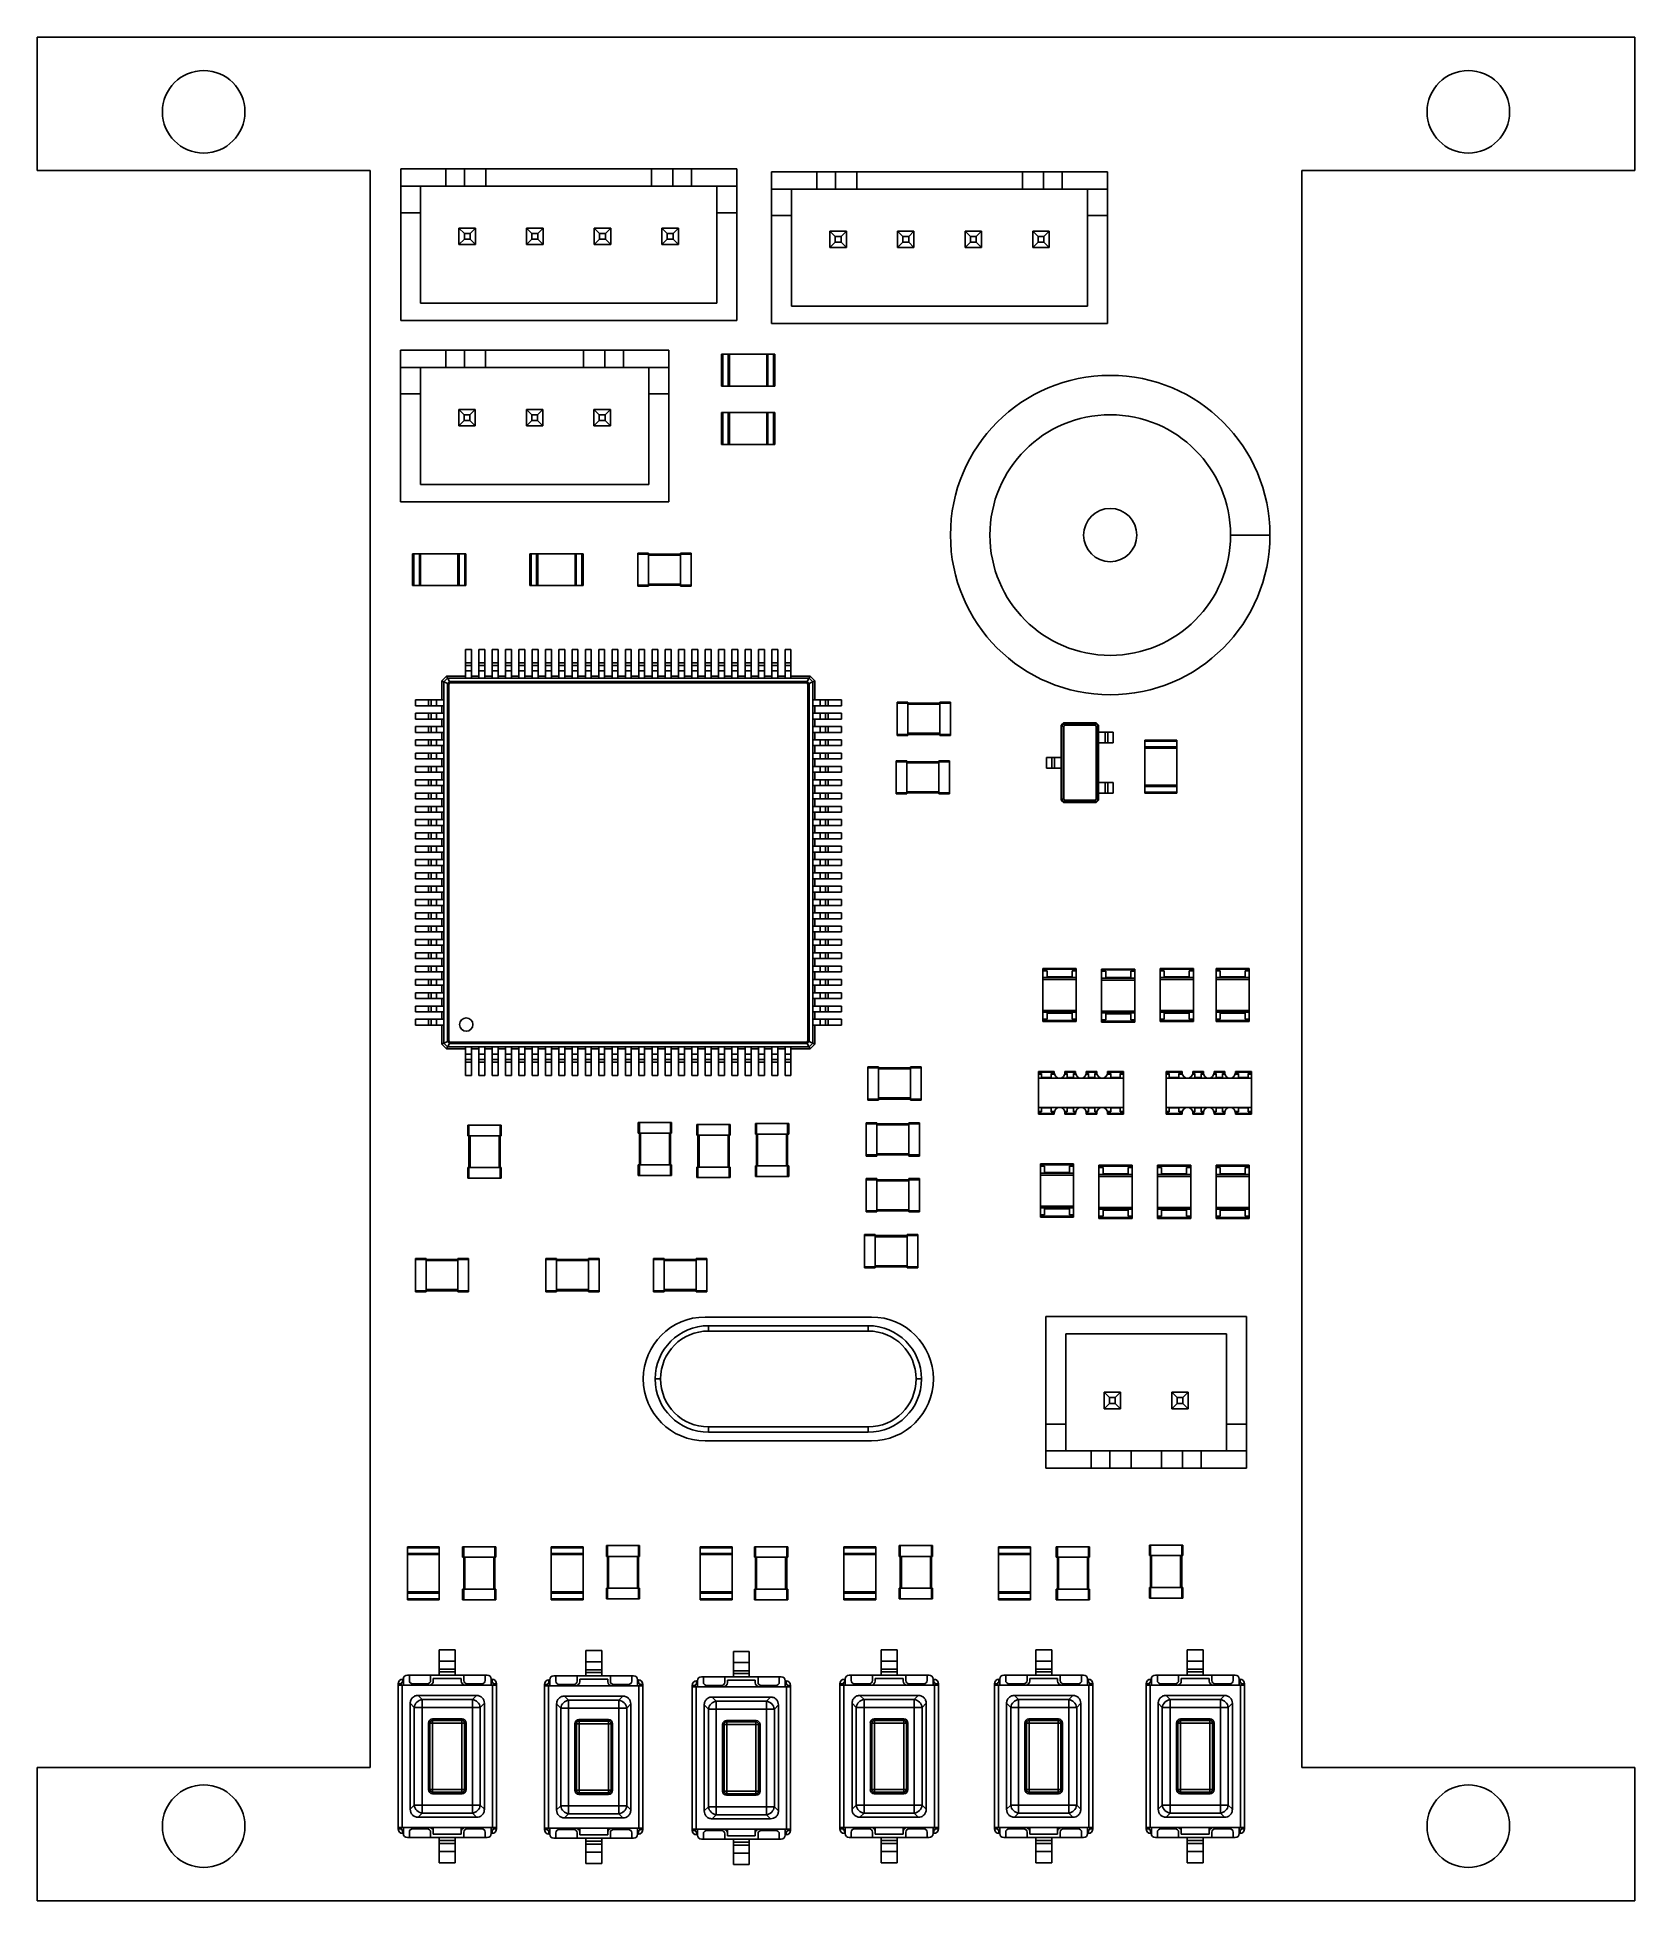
# Paper-space layout '_Front' of a CAD drawing. Header units: millimetres. Extents: x 113.8 to 173.8, y -128.2 to -58.2.
import ezdxf

# ---------------------------------------------------------------- set-up
doc = ezdxf.new("R2010")
doc.units = ezdxf.units.MM

psp = doc.layouts.new('_Front')

# ---------------------------------------------------------------- linework, layer by layer
at = {"color": 7, "linetype": 'Continuous', "lineweight": 25}
for p, q in [((113.763, -63.2), (113.763, -58.2)), ((113.763, -58.2), (173.762, -58.2)), ((173.762, -58.2), (173.762, -63.2)), ((126.263, -63.2), (113.763, -63.2)), ((126.263, -123.2), (126.263, -63.2)), ((127.412, -63.14), (127.412, -68.84)), ((127.412, -63.14), (140.032, -63.14)), ((129.113, -63.14), (129.113, -63.79)), ((129.812, -63.14), (129.812, -63.79)), ((130.613, -63.14), (130.613, -63.79)), ((136.833, -63.14), (136.833, -63.79)), ((137.632, -63.14), (137.632, -63.79)), ((138.333, -63.14), (138.333, -63.79)), ((140.032, -63.14), (140.032, -68.84)), ((141.343, -63.25), (153.963, -63.25)), ((141.343, -63.25), (141.343, -68.95)), ((143.042, -63.25), (143.042, -63.9)), ((143.743, -63.25), (143.743, -63.9)), ((144.542, -63.25), (144.542, -63.9)), ((150.762, -63.25), (150.762, -63.9)), ((151.562, -63.25), (151.562, -63.9)), ((152.262, -63.25), (152.262, -63.9)), ((153.963, -63.25), (153.963, -68.95)), ((161.262, -63.2), (161.262, -123.2)), ((173.762, -63.2), (161.262, -63.2)), ((140.032, -63.79), (127.412, -63.79)), ((128.162, -68.19), (128.162, -63.79)), ((139.282, -68.19), (139.282, -63.79)), ((153.963, -63.9), (141.343, -63.9)), ((142.093, -68.3), (142.093, -63.9)), ((153.213, -68.3), (153.213, -63.9)), ((128.162, -64.79), (127.412, -64.79)), ((139.282, -64.79), (140.032, -64.79)), ((142.093, -64.9), (141.343, -64.9)), ((153.213, -64.9), (153.963, -64.9)), ((129.602, -65.99), (129.602, -65.37)), ((129.803, -65.57), (129.602, -65.37)), ((130.222, -65.37), (129.602, -65.37)), ((129.803, -65.79), (129.602, -65.99)), ((129.803, -65.79), (129.803, -65.57)), ((130.023, -65.57), (129.803, -65.57)), ((130.023, -65.79), (129.803, -65.79)), ((130.023, -65.57), (130.222, -65.37)), ((130.023, -65.79), (130.023, -65.57)), ((130.023, -65.79), (130.222, -65.99)), ((130.222, -65.99), (130.222, -65.37)), ((132.143, -65.99), (132.143, -65.37)), ((132.343, -65.57), (132.143, -65.37)), ((132.762, -65.37), (132.143, -65.37)), ((132.343, -65.79), (132.143, -65.99)), ((132.343, -65.79), (132.343, -65.57)), ((132.562, -65.57), (132.343, -65.57)), ((132.562, -65.79), (132.343, -65.79)), ((132.562, -65.57), (132.762, -65.37)), ((132.562, -65.79), (132.562, -65.57)), ((132.562, -65.79), (132.762, -65.99)), ((132.762, -65.99), (132.762, -65.37)), ((134.683, -65.99), (134.683, -65.37)), ((134.882, -65.57), (134.683, -65.37)), ((135.303, -65.37), (134.683, -65.37)), ((134.882, -65.79), (134.683, -65.99)), ((134.882, -65.79), (134.882, -65.57)), ((135.102, -65.57), (134.882, -65.57)), ((135.102, -65.79), (134.882, -65.79)), ((135.102, -65.57), (135.303, -65.37)), ((135.102, -65.79), (135.102, -65.57)), ((135.102, -65.79), (135.303, -65.99)), ((135.303, -65.99), (135.303, -65.37)), ((137.222, -65.99), (137.222, -65.37)), ((137.423, -65.57), (137.222, -65.37)), ((137.222, -65.37), (137.843, -65.37)), ((137.423, -65.79), (137.222, -65.99)), ((137.423, -65.79), (137.423, -65.57)), ((137.423, -65.57), (137.643, -65.57)), ((137.423, -65.79), (137.643, -65.79)), ((137.643, -65.57), (137.843, -65.37)), ((137.643, -65.79), (137.643, -65.57)), ((137.643, -65.79), (137.843, -65.99)), ((137.843, -65.99), (137.843, -65.37)), ((143.532, -66.1), (143.532, -65.48)), ((143.732, -65.68), (143.532, -65.48)), ((144.153, -65.48), (143.532, -65.48)), ((143.732, -65.9), (143.732, -65.68)), ((143.952, -65.68), (143.732, -65.68)), ((143.952, -65.68), (144.153, -65.48)), ((143.952, -65.9), (143.952, -65.68)), ((144.153, -66.1), (144.153, -65.48)), ((146.072, -66.1), (146.072, -65.48)), ((146.273, -65.68), (146.072, -65.48)), ((146.692, -65.48), (146.072, -65.48)), ((146.273, -65.9), (146.273, -65.68)), ((146.493, -65.68), (146.273, -65.68)), ((146.493, -65.68), (146.692, -65.48)), ((146.493, -65.9), (146.493, -65.68)), ((146.692, -66.1), (146.692, -65.48)), ((148.812, -65.68), (148.613, -65.48)), ((149.232, -65.48), (148.613, -65.48)), ((148.613, -66.1), (148.613, -65.48)), ((149.032, -65.68), (148.812, -65.68)), ((148.812, -65.9), (148.812, -65.68)), ((149.032, -65.68), (149.232, -65.48)), ((149.032, -65.9), (149.032, -65.68)), ((149.232, -66.1), (149.232, -65.48)), ((151.153, -66.1), (151.153, -65.48)), ((151.352, -65.68), (151.153, -65.48)), ((151.153, -65.48), (151.773, -65.48)), ((151.352, -65.9), (151.352, -65.68)), ((151.352, -65.68), (151.572, -65.68)), ((151.572, -65.68), (151.773, -65.48)), ((151.572, -65.9), (151.572, -65.68)), ((151.773, -66.1), (151.773, -65.48)), ((130.222, -65.99), (129.602, -65.99)), ((132.762, -65.99), (132.143, -65.99)), ((135.303, -65.99), (134.683, -65.99)), ((137.222, -65.99), (137.843, -65.99)), ((143.732, -65.9), (143.532, -66.1)), ((144.153, -66.1), (143.532, -66.1)), ((143.952, -65.9), (143.732, -65.9)), ((143.952, -65.9), (144.153, -66.1)), ((146.273, -65.9), (146.072, -66.1)), ((146.692, -66.1), (146.072, -66.1)), ((146.493, -65.9), (146.273, -65.9)), ((146.493, -65.9), (146.692, -66.1)), ((148.812, -65.9), (148.613, -66.1)), ((149.232, -66.1), (148.613, -66.1)), ((149.032, -65.9), (148.812, -65.9)), ((149.032, -65.9), (149.232, -66.1)), ((151.352, -65.9), (151.153, -66.1)), ((151.153, -66.1), (151.773, -66.1)), ((151.352, -65.9), (151.572, -65.9)), ((151.572, -65.9), (151.773, -66.1)), ((139.282, -68.19), (128.162, -68.19)), ((153.213, -68.3), (142.093, -68.3)), ((140.032, -68.84), (127.412, -68.84)), ((153.963, -68.95), (141.343, -68.95)), ((127.403, -69.95), (127.403, -75.65)), ((127.403, -69.95), (137.482, -69.95)), ((129.102, -69.95), (129.102, -70.6)), ((129.803, -69.95), (129.803, -70.6)), ((130.602, -69.95), (130.602, -70.6)), ((134.282, -69.95), (134.282, -70.6)), ((135.083, -69.95), (135.083, -70.6)), ((135.782, -69.95), (135.782, -70.6)), ((137.482, -69.95), (137.482, -75.65)), ((137.482, -70.6), (127.403, -70.6)), ((128.153, -75), (128.153, -70.6)), ((136.732, -75), (136.732, -70.6)), ((141.463, -70.1), (139.463, -70.1)), ((139.463, -70.1), (139.463, -71.3)), ((139.507, -70.1), (139.507, -71.3)), ((139.718, -70.1), (139.718, -71.3)), ((139.762, -70.1), (139.762, -71.3)), ((141.162, -70.1), (141.162, -71.3)), ((141.208, -70.1), (141.208, -71.3)), ((141.417, -70.1), (141.417, -71.3)), ((141.463, -70.1), (141.463, -71.3)), ((141.463, -71.3), (139.463, -71.3)), ((128.153, -71.6), (127.403, -71.6)), ((136.732, -71.6), (137.482, -71.6)), ((129.792, -72.38), (129.593, -72.18)), ((130.213, -72.18), (129.593, -72.18)), ((129.593, -72.8), (129.593, -72.18)), ((129.792, -72.6), (129.593, -72.8)), ((130.012, -72.38), (129.792, -72.38)), ((129.792, -72.6), (129.792, -72.38)), ((130.012, -72.6), (129.792, -72.6)), ((130.012, -72.38), (130.213, -72.18)), ((130.012, -72.6), (130.012, -72.38)), ((130.012, -72.6), (130.213, -72.8)), ((130.213, -72.8), (130.213, -72.18)), ((132.132, -72.8), (132.132, -72.18)), ((132.333, -72.38), (132.132, -72.18)), ((132.752, -72.18), (132.132, -72.18)), ((132.333, -72.6), (132.132, -72.8)), ((132.333, -72.6), (132.333, -72.38)), ((132.553, -72.38), (132.333, -72.38)), ((132.553, -72.6), (132.333, -72.6)), ((132.553, -72.38), (132.752, -72.18)), ((132.553, -72.6), (132.553, -72.38)), ((132.553, -72.6), (132.752, -72.8)), ((132.752, -72.8), (132.752, -72.18)), ((134.673, -72.18), (135.292, -72.18)), ((134.873, -72.38), (134.673, -72.18)), ((134.673, -72.8), (134.673, -72.18)), ((134.873, -72.6), (134.673, -72.8)), ((134.873, -72.38), (135.093, -72.38)), ((134.873, -72.6), (134.873, -72.38)), ((134.873, -72.6), (135.093, -72.6)), ((135.093, -72.38), (135.292, -72.18)), ((135.093, -72.6), (135.093, -72.38)), ((135.093, -72.6), (135.292, -72.8)), ((135.292, -72.8), (135.292, -72.18)), ((139.463, -73.5), (139.463, -72.3)), ((139.463, -72.3), (141.463, -72.3)), ((139.507, -73.5), (139.507, -72.3)), ((139.718, -73.5), (139.718, -72.3)), ((139.762, -73.5), (139.762, -72.3)), ((141.162, -73.5), (141.162, -72.3)), ((141.208, -73.5), (141.208, -72.3)), ((141.417, -73.5), (141.417, -72.3)), ((141.463, -73.5), (141.463, -72.3)), ((130.213, -72.8), (129.593, -72.8)), ((132.752, -72.8), (132.132, -72.8)), ((134.673, -72.8), (135.292, -72.8)), ((139.463, -73.5), (141.463, -73.5)), ((136.732, -75), (128.153, -75)), ((137.482, -75.65), (127.403, -75.65)), ((160.062, -76.9), (158.581, -76.9)), ((127.862, -77.6), (129.863, -77.6)), ((127.862, -78.8), (127.862, -77.6)), ((127.907, -78.8), (127.907, -77.6)), ((128.118, -78.8), (128.118, -77.6)), ((128.162, -78.8), (128.162, -77.6)), ((129.562, -78.8), (129.562, -77.6)), ((129.607, -78.8), (129.607, -77.6)), ((129.817, -78.8), (129.817, -77.6)), ((129.863, -78.8), (129.863, -77.6)), ((134.262, -77.6), (132.262, -77.6)), ((132.262, -77.6), (132.262, -78.8)), ((132.308, -77.6), (132.308, -78.8)), ((132.518, -77.6), (132.518, -78.8)), ((132.562, -77.6), (132.562, -78.8)), ((133.963, -77.6), (133.963, -78.8)), ((134.007, -77.6), (134.007, -78.8)), ((134.218, -77.6), (134.218, -78.8)), ((134.262, -77.6), (134.262, -78.8)), ((136.325, -78.825), (136.325, -77.575)), ((136.325, -77.575), (136.725, -77.575)), ((136.325, -77.615), (138.325, -77.615)), ((136.725, -78.825), (136.725, -77.575)), ((136.725, -77.655), (137.925, -77.655)), ((137.925, -78.825), (137.925, -77.575)), ((137.925, -77.575), (138.325, -77.575)), ((138.325, -78.825), (138.325, -77.575)), ((127.862, -78.8), (129.863, -78.8)), ((134.262, -78.8), (132.262, -78.8)), ((136.325, -78.785), (138.325, -78.785)), ((136.325, -78.825), (136.725, -78.825)), ((136.725, -78.745), (137.925, -78.745)), ((137.925, -78.825), (138.325, -78.825)), ((129.852, -81.2), (129.852, -82.275)), ((129.852, -81.2), (130.072, -81.2)), ((129.852, -81.7), (130.072, -81.7)), ((129.852, -81.8), (130.072, -81.8)), ((130.072, -81.2), (130.072, -82.275)), ((130.352, -81.2), (130.352, -82.275)), ((130.352, -81.2), (130.572, -81.2)), ((130.352, -81.7), (130.572, -81.7)), ((130.352, -81.8), (130.572, -81.8)), ((130.572, -81.2), (130.572, -82.275)), ((130.852, -81.2), (130.852, -82.275)), ((130.852, -81.2), (131.072, -81.2)), ((130.852, -81.7), (131.072, -81.7)), ((130.852, -81.8), (131.072, -81.8)), ((131.072, -81.2), (131.072, -82.275)), ((131.352, -81.2), (131.352, -82.275)), ((131.352, -81.2), (131.572, -81.2)), ((131.352, -81.7), (131.572, -81.7)), ((131.352, -81.8), (131.572, -81.8)), ((131.572, -81.2), (131.572, -82.275)), ((131.852, -81.2), (131.852, -82.275)), ((131.852, -81.2), (132.072, -81.2)), ((131.852, -81.7), (132.072, -81.7)), ((131.852, -81.8), (132.072, -81.8)), ((132.072, -81.2), (132.072, -82.275)), ((132.352, -81.2), (132.352, -82.275)), ((132.352, -81.2), (132.572, -81.2)), ((132.352, -81.7), (132.572, -81.7)), ((132.352, -81.8), (132.572, -81.8)), ((132.572, -81.2), (132.572, -82.275)), ((132.852, -81.2), (132.852, -82.275)), ((132.852, -81.2), (133.072, -81.2)), ((132.852, -81.7), (133.072, -81.7)), ((132.852, -81.8), (133.072, -81.8)), ((133.072, -81.2), (133.072, -82.275)), ((133.352, -81.2), (133.352, -82.275)), ((133.352, -81.2), (133.572, -81.2)), ((133.352, -81.7), (133.572, -81.7)), ((133.352, -81.8), (133.572, -81.8)), ((133.572, -81.2), (133.572, -82.275)), ((133.852, -81.2), (133.852, -82.275)), ((133.852, -81.2), (134.072, -81.2)), ((133.852, -81.7), (134.072, -81.7)), ((133.852, -81.8), (134.072, -81.8)), ((134.072, -81.2), (134.072, -82.275)), ((134.352, -81.2), (134.352, -82.275)), ((134.352, -81.2), (134.572, -81.2)), ((134.352, -81.7), (134.572, -81.7)), ((134.352, -81.8), (134.572, -81.8)), ((134.572, -81.2), (134.572, -82.275)), ((134.852, -81.2), (134.852, -82.275)), ((134.852, -81.2), (135.072, -81.2)), ((134.852, -81.7), (135.072, -81.7)), ((134.852, -81.8), (135.072, -81.8)), ((135.072, -81.2), (135.072, -82.275)), ((135.352, -81.2), (135.352, -82.275)), ((135.352, -81.2), (135.572, -81.2)), ((135.352, -81.7), (135.572, -81.7)), ((135.352, -81.8), (135.572, -81.8)), ((135.572, -81.2), (135.572, -82.275)), ((135.852, -81.2), (135.852, -82.275)), ((135.852, -81.2), (136.072, -81.2)), ((135.852, -81.7), (136.072, -81.7)), ((135.852, -81.8), (136.072, -81.8)), ((136.072, -81.2), (136.072, -82.275)), ((136.352, -81.2), (136.352, -82.275)), ((136.352, -81.2), (136.572, -81.2)), ((136.352, -81.7), (136.572, -81.7)), ((136.352, -81.8), (136.572, -81.8)), ((136.572, -81.2), (136.572, -82.275)), ((136.852, -81.2), (136.852, -82.275)), ((136.852, -81.2), (137.072, -81.2)), ((136.852, -81.7), (137.072, -81.7)), ((136.852, -81.8), (137.072, -81.8)), ((137.072, -81.2), (137.072, -82.275)), ((137.352, -81.2), (137.352, -82.275)), ((137.352, -81.2), (137.572, -81.2)), ((137.352, -81.7), (137.572, -81.7)), ((137.352, -81.8), (137.572, -81.8)), ((137.572, -81.2), (137.572, -82.275)), ((137.852, -81.2), (137.852, -82.275)), ((137.852, -81.2), (138.072, -81.2)), ((137.852, -81.7), (138.072, -81.7)), ((137.852, -81.8), (138.072, -81.8)), ((138.072, -81.2), (138.072, -82.275)), ((138.352, -81.2), (138.352, -82.275)), ((138.352, -81.2), (138.572, -81.2)), ((138.352, -81.7), (138.572, -81.7)), ((138.352, -81.8), (138.572, -81.8)), ((138.572, -81.2), (138.572, -82.275)), ((138.852, -81.2), (138.852, -82.275)), ((138.852, -81.2), (139.072, -81.2)), ((138.852, -81.7), (139.072, -81.7)), ((138.852, -81.8), (139.072, -81.8)), ((139.072, -81.2), (139.072, -82.275)), ((139.352, -81.2), (139.352, -82.275)), ((139.352, -81.2), (139.572, -81.2)), ((139.352, -81.7), (139.572, -81.7)), ((139.352, -81.8), (139.572, -81.8)), ((139.572, -81.2), (139.572, -82.275)), ((139.852, -81.2), (139.852, -82.275)), ((139.852, -81.2), (140.072, -81.2)), ((139.852, -81.7), (140.072, -81.7)), ((139.852, -81.8), (140.072, -81.8)), ((140.072, -81.2), (140.072, -82.275)), ((140.352, -81.2), (140.352, -82.275)), ((140.352, -81.2), (140.572, -81.2)), ((140.352, -81.7), (140.572, -81.7)), ((140.352, -81.8), (140.572, -81.8)), ((140.572, -81.2), (140.572, -82.275)), ((140.852, -81.2), (140.852, -82.275)), ((140.852, -81.2), (141.072, -81.2)), ((140.852, -81.7), (141.072, -81.7)), ((140.852, -81.8), (141.072, -81.8)), ((141.072, -81.2), (141.072, -82.275)), ((141.352, -81.2), (141.352, -82.275)), ((141.352, -81.2), (141.572, -81.2)), ((141.352, -81.7), (141.572, -81.7)), ((141.352, -81.8), (141.572, -81.8)), ((141.572, -81.2), (141.572, -82.275)), ((141.852, -81.2), (141.852, -82.275)), ((141.852, -81.2), (142.072, -81.2)), ((141.852, -81.7), (142.072, -81.7)), ((141.852, -81.8), (142.072, -81.8)), ((142.072, -81.2), (142.072, -82.275)), ((128.963, -82.375), (129.137, -82.2)), ((128.963, -82.375), (129.167, -82.477)), ((128.963, -83.09), (128.963, -82.375)), ((129.037, -82.412), (129.175, -82.275)), ((129.037, -95.987), (129.037, -82.412)), ((129.137, -82.2), (129.24, -82.405)), ((129.137, -82.2), (129.852, -82.2)), ((129.167, -82.477), (129.24, -82.405)), ((129.167, -95.923), (129.167, -82.477)), ((129.175, -82.275), (142.75, -82.275)), ((129.216, -82.498), (129.26, -82.454)), ((129.216, -95.902), (129.216, -82.498)), ((129.24, -82.405), (142.685, -82.405)), ((129.26, -82.454), (142.665, -82.454)), ((129.852, -82), (130.072, -82)), ((130.072, -82.2), (130.352, -82.2)), ((130.352, -82), (130.572, -82)), ((130.572, -82.2), (130.852, -82.2)), ((130.852, -82), (131.072, -82)), ((131.072, -82.2), (131.352, -82.2)), ((131.352, -82), (131.572, -82)), ((131.572, -82.2), (131.852, -82.2)), ((131.852, -82), (132.072, -82)), ((132.072, -82.2), (132.352, -82.2)), ((132.352, -82), (132.572, -82)), ((132.572, -82.2), (132.852, -82.2)), ((132.852, -82), (133.072, -82)), ((133.072, -82.2), (133.352, -82.2)), ((133.352, -82), (133.572, -82)), ((133.572, -82.2), (133.852, -82.2)), ((133.852, -82), (134.072, -82)), ((134.072, -82.2), (134.352, -82.2)), ((134.352, -82), (134.572, -82)), ((134.572, -82.2), (134.852, -82.2)), ((134.852, -82), (135.072, -82)), ((135.072, -82.2), (135.352, -82.2)), ((135.352, -82), (135.572, -82)), ((135.572, -82.2), (135.852, -82.2)), ((135.852, -82), (136.072, -82)), ((136.072, -82.2), (136.352, -82.2)), ((136.352, -82), (136.572, -82)), ((136.572, -82.2), (136.852, -82.2)), ((136.852, -82), (137.072, -82)), ((137.072, -82.2), (137.352, -82.2)), ((137.352, -82), (137.572, -82)), ((137.572, -82.2), (137.852, -82.2)), ((137.852, -82), (138.072, -82)), ((138.072, -82.2), (138.352, -82.2)), ((138.352, -82), (138.572, -82)), ((138.572, -82.2), (138.852, -82.2)), ((138.852, -82), (139.072, -82)), ((139.072, -82.2), (139.352, -82.2)), ((139.352, -82), (139.572, -82)), ((139.572, -82.2), (139.852, -82.2)), ((139.852, -82), (140.072, -82)), ((140.072, -82.2), (140.352, -82.2)), ((140.352, -82), (140.572, -82)), ((140.572, -82.2), (140.852, -82.2)), ((140.852, -82), (141.072, -82)), ((141.072, -82.2), (141.352, -82.2)), ((141.352, -82), (141.572, -82)), ((141.572, -82.2), (141.852, -82.2)), ((141.852, -82), (142.072, -82)), ((142.072, -82.2), (142.787, -82.2)), ((142.665, -82.454), (142.709, -82.498)), ((142.787, -82.2), (142.685, -82.405)), ((142.685, -82.405), (142.758, -82.477)), ((142.709, -82.498), (142.709, -95.902)), ((142.75, -82.275), (142.887, -82.412)), ((142.963, -82.375), (142.758, -82.477)), ((142.758, -82.477), (142.758, -95.923)), ((142.787, -82.2), (142.963, -82.375)), ((142.887, -82.412), (142.887, -95.987)), ((142.963, -82.375), (142.963, -83.09)), ((127.963, -83.09), (129.037, -83.09)), ((127.963, -83.31), (127.963, -83.09)), ((128.463, -83.31), (128.463, -83.09)), ((128.562, -83.31), (128.562, -83.09)), ((128.762, -83.31), (128.762, -83.09)), ((143.963, -83.09), (142.887, -83.09)), ((143.162, -83.09), (143.162, -83.31)), ((143.363, -83.09), (143.363, -83.31)), ((143.463, -83.09), (143.463, -83.31)), ((143.963, -83.09), (143.963, -83.31)), ((146.062, -84.425), (146.062, -83.175)), ((146.062, -83.175), (146.463, -83.175)), ((146.062, -83.215), (148.062, -83.215)), ((146.463, -84.425), (146.463, -83.175)), ((146.463, -83.255), (147.662, -83.255)), ((147.662, -84.425), (147.662, -83.175)), ((147.662, -83.175), (148.062, -83.175)), ((148.062, -84.425), (148.062, -83.175)), ((127.963, -83.31), (129.037, -83.31)), ((127.963, -83.59), (129.037, -83.59)), ((127.963, -83.81), (127.963, -83.59)), ((127.963, -83.81), (129.037, -83.81)), ((128.463, -83.81), (128.463, -83.59)), ((128.562, -83.81), (128.562, -83.59)), ((128.762, -83.81), (128.762, -83.59)), ((128.963, -83.59), (128.963, -83.31)), ((128.963, -84.09), (128.963, -83.81)), ((143.963, -83.31), (142.887, -83.31)), ((143.963, -83.59), (142.887, -83.59)), ((143.963, -83.81), (142.887, -83.81)), ((142.963, -83.31), (142.963, -83.59)), ((142.963, -83.81), (142.963, -84.09)), ((143.162, -83.59), (143.162, -83.81)), ((143.363, -83.59), (143.363, -83.81)), ((143.463, -83.59), (143.463, -83.81)), ((143.963, -83.59), (143.963, -83.81)), ((152.225, -84.045), (152.32, -83.95)), ((152.25, -84.058), (152.333, -83.975)), ((152.32, -83.95), (152.366, -84.042)), ((152.32, -83.95), (153.53, -83.95)), ((152.333, -83.975), (153.518, -83.975)), ((153.53, -83.95), (153.484, -84.042)), ((153.518, -83.975), (153.6, -84.058)), ((153.53, -83.95), (153.625, -84.045)), ((127.963, -84.09), (129.037, -84.09)), ((127.963, -84.31), (127.963, -84.09)), ((127.963, -84.31), (129.037, -84.31)), ((127.963, -84.59), (129.037, -84.59)), ((127.963, -84.81), (127.963, -84.59)), ((128.463, -84.31), (128.463, -84.09)), ((128.463, -84.81), (128.463, -84.59)), ((128.562, -84.31), (128.562, -84.09)), ((128.562, -84.81), (128.562, -84.59)), ((128.762, -84.31), (128.762, -84.09)), ((128.762, -84.81), (128.762, -84.59)), ((128.963, -84.59), (128.963, -84.31)), ((143.963, -84.09), (142.887, -84.09)), ((143.963, -84.31), (142.887, -84.31)), ((143.963, -84.59), (142.887, -84.59)), ((142.963, -84.31), (142.963, -84.59)), ((143.162, -84.09), (143.162, -84.31)), ((143.162, -84.59), (143.162, -84.81)), ((143.363, -84.09), (143.363, -84.31)), ((143.363, -84.59), (143.363, -84.81)), ((143.463, -84.09), (143.463, -84.31)), ((143.463, -84.59), (143.463, -84.81)), ((143.963, -84.09), (143.963, -84.31)), ((143.963, -84.59), (143.963, -84.81)), ((146.062, -84.385), (148.062, -84.385)), ((146.062, -84.425), (146.463, -84.425)), ((146.463, -84.345), (147.662, -84.345)), ((147.662, -84.425), (148.062, -84.425)), ((152.225, -84.045), (152.317, -84.091)), ((152.225, -86.855), (152.225, -84.045)), ((152.25, -86.843), (152.25, -84.058)), ((152.317, -84.091), (152.366, -84.042)), ((152.317, -86.809), (152.317, -84.091)), ((152.366, -84.042), (153.484, -84.042)), ((153.484, -84.042), (153.533, -84.091)), ((153.625, -84.045), (153.533, -84.091)), ((153.533, -84.091), (153.533, -86.809)), ((153.6, -84.058), (153.6, -86.843)), ((154.175, -84.3), (153.6, -84.3)), ((153.625, -84.045), (153.625, -86.855)), ((153.875, -84.3), (153.875, -84.7)), ((153.975, -84.3), (153.975, -84.7)), ((154.175, -84.3), (154.175, -84.7)), ((155.363, -86.6), (155.363, -84.6)), ((156.562, -84.6), (155.363, -84.6)), ((156.562, -84.645), (155.363, -84.645)), ((156.562, -86.6), (156.562, -84.6)), ((127.963, -84.81), (129.037, -84.81)), ((127.963, -85.09), (129.037, -85.09)), ((127.963, -85.31), (127.963, -85.09)), ((127.963, -85.31), (129.037, -85.31)), ((128.463, -85.31), (128.463, -85.09)), ((128.562, -85.31), (128.562, -85.09)), ((128.762, -85.31), (128.762, -85.09)), ((128.963, -85.09), (128.963, -84.81)), ((128.963, -85.59), (128.963, -85.31)), ((143.963, -84.81), (142.887, -84.81)), ((143.963, -85.09), (142.887, -85.09)), ((143.963, -85.31), (142.887, -85.31)), ((142.963, -84.81), (142.963, -85.09)), ((142.963, -85.31), (142.963, -85.59)), ((143.162, -85.09), (143.162, -85.31)), ((143.363, -85.09), (143.363, -85.31)), ((143.463, -85.09), (143.463, -85.31)), ((143.963, -85.09), (143.963, -85.31)), ((146.425, -85.375), (146.025, -85.375)), ((146.025, -85.375), (146.025, -86.625)), ((146.425, -85.375), (146.425, -86.625)), ((147.625, -85.375), (147.625, -86.625)), ((148.025, -85.375), (147.625, -85.375)), ((148.025, -85.375), (148.025, -86.625)), ((151.675, -85.25), (152.25, -85.25)), ((151.675, -85.65), (151.675, -85.25)), ((151.875, -85.65), (151.875, -85.25)), ((151.975, -85.65), (151.975, -85.25)), ((154.175, -84.7), (153.6, -84.7)), ((156.562, -84.855), (155.363, -84.855)), ((156.562, -84.9), (155.363, -84.9)), ((127.963, -85.59), (129.037, -85.59)), ((127.963, -85.81), (127.963, -85.59)), ((127.963, -85.81), (129.037, -85.81)), ((127.963, -86.09), (129.037, -86.09)), ((127.963, -86.31), (127.963, -86.09)), ((128.463, -85.81), (128.463, -85.59)), ((128.463, -86.31), (128.463, -86.09)), ((128.562, -85.81), (128.562, -85.59)), ((128.562, -86.31), (128.562, -86.09)), ((128.762, -85.81), (128.762, -85.59)), ((128.762, -86.31), (128.762, -86.09)), ((128.963, -86.09), (128.963, -85.81)), ((143.963, -85.59), (142.887, -85.59)), ((143.963, -85.81), (142.887, -85.81)), ((143.963, -86.09), (142.887, -86.09)), ((142.963, -85.81), (142.963, -86.09)), ((143.162, -85.59), (143.162, -85.81)), ((143.162, -86.09), (143.162, -86.31)), ((143.363, -85.59), (143.363, -85.81)), ((143.363, -86.09), (143.363, -86.31)), ((143.463, -85.59), (143.463, -85.81)), ((143.463, -86.09), (143.463, -86.31)), ((143.963, -85.59), (143.963, -85.81)), ((143.963, -86.09), (143.963, -86.31)), ((148.025, -85.415), (146.025, -85.415)), ((147.625, -85.455), (146.425, -85.455)), ((151.675, -85.65), (152.25, -85.65)), ((127.963, -86.31), (129.037, -86.31)), ((127.963, -86.59), (129.037, -86.59)), ((127.963, -86.81), (127.963, -86.59)), ((128.463, -86.81), (128.463, -86.59)), ((128.562, -86.81), (128.562, -86.59)), ((128.762, -86.81), (128.762, -86.59)), ((128.963, -86.59), (128.963, -86.31)), ((143.963, -86.31), (142.887, -86.31)), ((143.963, -86.59), (142.887, -86.59)), ((142.963, -86.31), (142.963, -86.59)), ((143.162, -86.59), (143.162, -86.81)), ((143.363, -86.59), (143.363, -86.81)), ((143.463, -86.59), (143.463, -86.81)), ((143.963, -86.59), (143.963, -86.81)), ((148.025, -86.585), (146.025, -86.585)), ((146.425, -86.625), (146.025, -86.625)), ((147.625, -86.545), (146.425, -86.545)), ((148.025, -86.625), (147.625, -86.625)), ((154.175, -86.2), (153.6, -86.2)), ((154.175, -86.6), (153.6, -86.6)), ((153.875, -86.2), (153.875, -86.6)), ((153.975, -86.2), (153.975, -86.6)), ((154.175, -86.2), (154.175, -86.6)), ((156.562, -86.3), (155.363, -86.3)), ((156.562, -86.345), (155.363, -86.345)), ((156.562, -86.555), (155.363, -86.555)), ((156.562, -86.6), (155.363, -86.6)), ((127.963, -86.81), (129.037, -86.81)), ((127.963, -87.09), (129.037, -87.09)), ((127.963, -87.31), (127.963, -87.09)), ((127.963, -87.31), (129.037, -87.31)), ((128.463, -87.31), (128.463, -87.09)), ((128.562, -87.31), (128.562, -87.09)), ((128.762, -87.31), (128.762, -87.09)), ((128.963, -87.09), (128.963, -86.81)), ((128.963, -87.59), (128.963, -87.31)), ((143.963, -86.81), (142.887, -86.81)), ((143.963, -87.09), (142.887, -87.09)), ((143.963, -87.31), (142.887, -87.31)), ((142.963, -86.81), (142.963, -87.09)), ((142.963, -87.31), (142.963, -87.59)), ((143.162, -87.09), (143.162, -87.31)), ((143.363, -87.09), (143.363, -87.31)), ((143.463, -87.09), (143.463, -87.31)), ((143.963, -87.09), (143.963, -87.31)), ((152.225, -86.855), (152.317, -86.809)), ((152.32, -86.95), (152.225, -86.855)), ((152.333, -86.925), (152.25, -86.843)), ((152.366, -86.858), (152.317, -86.809)), ((152.32, -86.95), (152.366, -86.858)), ((153.53, -86.95), (152.32, -86.95)), ((153.518, -86.925), (152.333, -86.925)), ((153.484, -86.858), (152.366, -86.858)), ((153.533, -86.809), (153.484, -86.858)), ((153.53, -86.95), (153.484, -86.858)), ((153.6, -86.843), (153.518, -86.925)), ((153.625, -86.855), (153.53, -86.95)), ((153.625, -86.855), (153.533, -86.809)), ((127.963, -87.59), (129.037, -87.59)), ((127.963, -87.81), (127.963, -87.59)), ((127.963, -87.81), (129.037, -87.81)), ((127.963, -88.09), (129.037, -88.09)), ((127.963, -88.31), (127.963, -88.09)), ((128.463, -87.81), (128.463, -87.59)), ((128.463, -88.31), (128.463, -88.09)), ((128.562, -87.81), (128.562, -87.59)), ((128.562, -88.31), (128.562, -88.09)), ((128.762, -87.81), (128.762, -87.59)), ((128.762, -88.31), (128.762, -88.09)), ((128.963, -88.09), (128.963, -87.81)), ((143.963, -87.59), (142.887, -87.59)), ((143.963, -87.81), (142.887, -87.81)), ((143.963, -88.09), (142.887, -88.09)), ((142.963, -87.81), (142.963, -88.09)), ((143.162, -87.59), (143.162, -87.81)), ((143.162, -88.09), (143.162, -88.31)), ((143.363, -87.59), (143.363, -87.81)), ((143.363, -88.09), (143.363, -88.31)), ((143.463, -87.59), (143.463, -87.81)), ((143.463, -88.09), (143.463, -88.31)), ((143.963, -87.59), (143.963, -87.81)), ((143.963, -88.09), (143.963, -88.31)), ((127.963, -88.31), (129.037, -88.31)), ((127.963, -88.59), (129.037, -88.59)), ((127.963, -88.81), (127.963, -88.59)), ((127.963, -88.81), (129.037, -88.81)), ((128.463, -88.81), (128.463, -88.59)), ((128.562, -88.81), (128.562, -88.59)), ((128.762, -88.81), (128.762, -88.59)), ((128.963, -88.59), (128.963, -88.31)), ((128.963, -89.09), (128.963, -88.81)), ((143.963, -88.31), (142.887, -88.31)), ((143.963, -88.59), (142.887, -88.59)), ((143.963, -88.81), (142.887, -88.81)), ((142.963, -88.31), (142.963, -88.59)), ((142.963, -88.81), (142.963, -89.09)), ((143.162, -88.59), (143.162, -88.81)), ((143.363, -88.59), (143.363, -88.81)), ((143.463, -88.59), (143.463, -88.81)), ((143.963, -88.59), (143.963, -88.81)), ((127.963, -89.09), (129.037, -89.09)), ((127.963, -89.31), (127.963, -89.09)), ((127.963, -89.31), (129.037, -89.31)), ((127.963, -89.59), (129.037, -89.59)), ((127.963, -89.81), (127.963, -89.59)), ((128.463, -89.31), (128.463, -89.09)), ((128.463, -89.81), (128.463, -89.59)), ((128.562, -89.31), (128.562, -89.09)), ((128.562, -89.81), (128.562, -89.59)), ((128.762, -89.31), (128.762, -89.09)), ((128.762, -89.81), (128.762, -89.59)), ((128.963, -89.59), (128.963, -89.31)), ((143.963, -89.09), (142.887, -89.09)), ((143.963, -89.31), (142.887, -89.31)), ((143.963, -89.59), (142.887, -89.59)), ((142.963, -89.31), (142.963, -89.59)), ((143.162, -89.09), (143.162, -89.31)), ((143.162, -89.59), (143.162, -89.81)), ((143.363, -89.09), (143.363, -89.31)), ((143.363, -89.59), (143.363, -89.81)), ((143.463, -89.09), (143.463, -89.31)), ((143.463, -89.59), (143.463, -89.81)), ((143.963, -89.09), (143.963, -89.31)), ((143.963, -89.59), (143.963, -89.81)), ((127.963, -89.81), (129.037, -89.81)), ((127.963, -90.09), (129.037, -90.09)), ((127.963, -90.31), (127.963, -90.09)), ((128.463, -90.31), (128.463, -90.09)), ((128.562, -90.31), (128.562, -90.09)), ((128.762, -90.31), (128.762, -90.09)), ((128.963, -90.09), (128.963, -89.81)), ((143.963, -89.81), (142.887, -89.81)), ((143.963, -90.09), (142.887, -90.09)), ((142.963, -89.81), (142.963, -90.09)), ((143.162, -90.09), (143.162, -90.31)), ((143.363, -90.09), (143.363, -90.31)), ((143.463, -90.09), (143.463, -90.31)), ((143.963, -90.09), (143.963, -90.31)), ((127.963, -90.31), (129.037, -90.31)), ((127.963, -90.59), (129.037, -90.59)), ((127.963, -90.81), (127.963, -90.59)), ((127.963, -90.81), (129.037, -90.81)), ((128.463, -90.81), (128.463, -90.59)), ((128.562, -90.81), (128.562, -90.59)), ((128.762, -90.81), (128.762, -90.59)), ((128.963, -90.59), (128.963, -90.31)), ((128.963, -91.09), (128.963, -90.81)), ((143.963, -90.31), (142.887, -90.31)), ((143.963, -90.59), (142.887, -90.59)), ((143.963, -90.81), (142.887, -90.81)), ((142.963, -90.31), (142.963, -90.59)), ((142.963, -90.81), (142.963, -91.09)), ((143.162, -90.59), (143.162, -90.81)), ((143.363, -90.59), (143.363, -90.81)), ((143.463, -90.59), (143.463, -90.81)), ((143.963, -90.59), (143.963, -90.81)), ((127.963, -91.09), (129.037, -91.09)), ((127.963, -91.31), (127.963, -91.09)), ((127.963, -91.31), (129.037, -91.31)), ((127.963, -91.59), (129.037, -91.59)), ((127.963, -91.81), (127.963, -91.59)), ((128.463, -91.31), (128.463, -91.09)), ((128.463, -91.81), (128.463, -91.59)), ((128.562, -91.31), (128.562, -91.09)), ((128.562, -91.81), (128.562, -91.59)), ((128.762, -91.31), (128.762, -91.09)), ((128.762, -91.81), (128.762, -91.59)), ((128.963, -91.59), (128.963, -91.31)), ((143.963, -91.09), (142.887, -91.09)), ((143.963, -91.31), (142.887, -91.31)), ((143.963, -91.59), (142.887, -91.59)), ((142.963, -91.31), (142.963, -91.59)), ((143.162, -91.09), (143.162, -91.31)), ((143.162, -91.59), (143.162, -91.81)), ((143.363, -91.09), (143.363, -91.31)), ((143.363, -91.59), (143.363, -91.81)), ((143.463, -91.09), (143.463, -91.31)), ((143.463, -91.59), (143.463, -91.81)), ((143.963, -91.09), (143.963, -91.31)), ((143.963, -91.59), (143.963, -91.81)), ((127.963, -91.81), (129.037, -91.81)), ((127.963, -92.09), (129.037, -92.09)), ((127.963, -92.31), (127.963, -92.09)), ((127.963, -92.31), (129.037, -92.31)), ((128.463, -92.31), (128.463, -92.09)), ((128.562, -92.31), (128.562, -92.09)), ((128.762, -92.31), (128.762, -92.09)), ((128.963, -92.09), (128.963, -91.81)), ((128.963, -92.59), (128.963, -92.31)), ((143.963, -91.81), (142.887, -91.81)), ((143.963, -92.09), (142.887, -92.09)), ((143.963, -92.31), (142.887, -92.31)), ((142.963, -91.81), (142.963, -92.09)), ((142.963, -92.31), (142.963, -92.59)), ((143.162, -92.09), (143.162, -92.31)), ((143.363, -92.09), (143.363, -92.31)), ((143.463, -92.09), (143.463, -92.31)), ((143.963, -92.09), (143.963, -92.31)), ((127.963, -92.59), (129.037, -92.59)), ((127.963, -92.81), (127.963, -92.59)), ((127.963, -92.81), (129.037, -92.81)), ((127.963, -93.09), (129.037, -93.09)), ((127.963, -93.31), (127.963, -93.09)), ((128.463, -92.81), (128.463, -92.59)), ((128.463, -93.31), (128.463, -93.09)), ((128.562, -92.81), (128.562, -92.59)), ((128.562, -93.31), (128.562, -93.09)), ((128.762, -92.81), (128.762, -92.59)), ((128.762, -93.31), (128.762, -93.09)), ((128.963, -93.09), (128.963, -92.81)), ((143.963, -92.59), (142.887, -92.59)), ((143.963, -92.81), (142.887, -92.81)), ((143.963, -93.09), (142.887, -93.09)), ((142.963, -92.81), (142.963, -93.09)), ((143.162, -92.59), (143.162, -92.81)), ((143.162, -93.09), (143.162, -93.31)), ((143.363, -92.59), (143.363, -92.81)), ((143.363, -93.09), (143.363, -93.31)), ((143.463, -92.59), (143.463, -92.81)), ((143.463, -93.09), (143.463, -93.31)), ((143.963, -92.59), (143.963, -92.81)), ((143.963, -93.09), (143.963, -93.31)), ((127.963, -93.31), (129.037, -93.31)), ((127.963, -93.59), (129.037, -93.59)), ((127.963, -93.81), (127.963, -93.59)), ((128.463, -93.81), (128.463, -93.59)), ((128.562, -93.81), (128.562, -93.59)), ((128.762, -93.81), (128.762, -93.59)), ((128.963, -93.59), (128.963, -93.31)), ((143.963, -93.31), (142.887, -93.31)), ((143.963, -93.59), (142.887, -93.59)), ((142.963, -93.31), (142.963, -93.59)), ((143.162, -93.59), (143.162, -93.81)), ((143.363, -93.59), (143.363, -93.81)), ((143.463, -93.59), (143.463, -93.81)), ((143.963, -93.59), (143.963, -93.81)), ((151.537, -93.175), (152.787, -93.175)), ((151.537, -93.175), (151.537, -95.175)), ((151.537, -93.21), (152.787, -93.21)), ((151.694, -93.263), (151.537, -93.263)), ((151.537, -93.525), (152.787, -93.525)), ((152.787, -93.59), (151.537, -93.59)), ((151.694, -93.525), (151.694, -93.263)), ((151.694, -93.49), (152.631, -93.49)), ((152.631, -93.263), (152.631, -93.525)), ((152.787, -93.263), (152.631, -93.263)), ((152.787, -93.175), (152.787, -95.175)), ((153.738, -93.2), (154.988, -93.2)), ((153.738, -93.2), (153.738, -95.2)), ((153.738, -93.235), (154.988, -93.235)), ((153.894, -93.287), (153.738, -93.287)), ((153.738, -93.55), (154.988, -93.55)), ((154.988, -93.615), (153.738, -93.615)), ((153.894, -93.55), (153.894, -93.287)), ((153.894, -93.515), (154.831, -93.515)), ((154.831, -93.287), (154.831, -93.55)), ((154.988, -93.287), (154.831, -93.287)), ((154.988, -93.2), (154.988, -95.2)), ((155.938, -93.175), (157.188, -93.175)), ((155.938, -93.175), (155.938, -95.175)), ((155.938, -93.21), (157.188, -93.21)), ((156.094, -93.263), (155.938, -93.263)), ((155.938, -93.525), (157.188, -93.525)), ((157.188, -93.59), (155.938, -93.59)), ((156.094, -93.525), (156.094, -93.263)), ((156.094, -93.49), (157.031, -93.49)), ((157.188, -93.263), (157.031, -93.263)), ((157.031, -93.263), (157.031, -93.525)), ((157.188, -93.175), (157.188, -95.175)), ((158.037, -93.175), (159.287, -93.175)), ((158.037, -93.175), (158.037, -95.175)), ((158.037, -93.21), (159.287, -93.21)), ((158.194, -93.263), (158.037, -93.263)), ((158.037, -93.525), (159.287, -93.525)), ((159.287, -93.59), (158.037, -93.59)), ((158.194, -93.525), (158.194, -93.263)), ((158.194, -93.49), (159.131, -93.49)), ((159.131, -93.263), (159.131, -93.525)), ((159.287, -93.263), (159.131, -93.263)), ((159.287, -93.175), (159.287, -95.175)), ((127.963, -93.81), (129.037, -93.81)), ((127.963, -94.09), (129.037, -94.09)), ((127.963, -94.31), (127.963, -94.09)), ((127.963, -94.31), (129.037, -94.31)), ((128.463, -94.31), (128.463, -94.09)), ((128.562, -94.31), (128.562, -94.09)), ((128.762, -94.31), (128.762, -94.09)), ((128.963, -94.09), (128.963, -93.81)), ((128.963, -94.59), (128.963, -94.31)), ((143.963, -93.81), (142.887, -93.81)), ((143.963, -94.09), (142.887, -94.09)), ((143.963, -94.31), (142.887, -94.31)), ((142.963, -93.81), (142.963, -94.09)), ((142.963, -94.31), (142.963, -94.59)), ((143.162, -94.09), (143.162, -94.31)), ((143.363, -94.09), (143.363, -94.31)), ((143.463, -94.09), (143.463, -94.31)), ((143.963, -94.09), (143.963, -94.31)), ((127.963, -94.59), (129.037, -94.59)), ((127.963, -94.81), (127.963, -94.59)), ((127.963, -94.81), (129.037, -94.81)), ((127.963, -95.09), (129.037, -95.09)), ((127.963, -95.31), (127.963, -95.09)), ((128.463, -94.81), (128.463, -94.59)), ((128.463, -95.31), (128.463, -95.09)), ((128.562, -94.81), (128.562, -94.59)), ((128.562, -95.31), (128.562, -95.09)), ((128.762, -94.81), (128.762, -94.59)), ((128.762, -95.31), (128.762, -95.09)), ((128.963, -95.09), (128.963, -94.81)), ((143.963, -94.59), (142.887, -94.59)), ((143.963, -94.81), (142.887, -94.81)), ((143.963, -95.09), (142.887, -95.09)), ((142.963, -94.81), (142.963, -95.09)), ((143.162, -94.59), (143.162, -94.81)), ((143.162, -95.09), (143.162, -95.31)), ((143.363, -94.59), (143.363, -94.81)), ((143.363, -95.09), (143.363, -95.31)), ((143.463, -94.59), (143.463, -94.81)), ((143.463, -95.09), (143.463, -95.31)), ((143.963, -94.59), (143.963, -94.81)), ((143.963, -95.09), (143.963, -95.31)), ((152.787, -94.76), (151.537, -94.76)), ((152.787, -94.825), (151.537, -94.825)), ((151.537, -95.088), (151.694, -95.088)), ((151.537, -95.14), (152.787, -95.14)), ((151.537, -95.175), (152.787, -95.175)), ((151.694, -95.088), (151.694, -94.825)), ((151.694, -94.86), (152.631, -94.86)), ((152.631, -94.825), (152.631, -95.088)), ((152.631, -95.088), (152.787, -95.088)), ((154.988, -94.785), (153.738, -94.785)), ((154.988, -94.85), (153.738, -94.85)), ((153.738, -95.112), (153.894, -95.112)), ((153.738, -95.165), (154.988, -95.165)), ((153.894, -95.112), (153.894, -94.85)), ((153.894, -94.885), (154.831, -94.885)), ((154.831, -94.85), (154.831, -95.112)), ((154.831, -95.112), (154.988, -95.112)), ((157.188, -94.76), (155.938, -94.76)), ((157.188, -94.825), (155.938, -94.825)), ((155.938, -95.088), (156.094, -95.088)), ((155.938, -95.14), (157.188, -95.14)), ((155.938, -95.175), (157.188, -95.175)), ((156.094, -95.088), (156.094, -94.825)), ((156.094, -94.86), (157.031, -94.86)), ((157.031, -94.825), (157.031, -95.088)), ((157.031, -95.088), (157.188, -95.088)), ((159.287, -94.76), (158.037, -94.76)), ((159.287, -94.825), (158.037, -94.825)), ((158.037, -95.088), (158.194, -95.088)), ((158.037, -95.14), (159.287, -95.14)), ((158.037, -95.175), (159.287, -95.175)), ((158.194, -95.088), (158.194, -94.825)), ((158.194, -94.86), (159.131, -94.86)), ((159.131, -94.825), (159.131, -95.088)), ((159.131, -95.088), (159.287, -95.088)), ((127.963, -95.31), (129.037, -95.31)), ((128.963, -96.025), (128.963, -95.31)), ((143.963, -95.31), (142.887, -95.31)), ((142.963, -95.31), (142.963, -96.025)), ((153.738, -95.2), (154.988, -95.2)), ((128.963, -96.025), (129.167, -95.923)), ((129.137, -96.2), (128.963, -96.025)), ((129.175, -96.125), (129.037, -95.987)), ((129.137, -96.2), (129.24, -95.995)), ((129.852, -96.2), (129.137, -96.2)), ((129.24, -95.995), (129.167, -95.923)), ((142.75, -96.125), (129.175, -96.125)), ((129.26, -95.946), (129.216, -95.902)), ((142.685, -95.995), (129.24, -95.995)), ((142.665, -95.946), (129.26, -95.946)), ((129.852, -97.2), (129.852, -96.125)), ((130.072, -96.4), (129.852, -96.4)), ((130.072, -97.2), (130.072, -96.125)), ((130.352, -96.2), (130.072, -96.2)), ((130.352, -97.2), (130.352, -96.125)), ((130.572, -96.4), (130.352, -96.4)), ((130.572, -97.2), (130.572, -96.125)), ((130.852, -96.2), (130.572, -96.2)), ((130.852, -97.2), (130.852, -96.125)), ((131.072, -96.4), (130.852, -96.4)), ((131.072, -97.2), (131.072, -96.125)), ((131.352, -96.2), (131.072, -96.2)), ((131.352, -97.2), (131.352, -96.125)), ((131.572, -96.4), (131.352, -96.4)), ((131.572, -97.2), (131.572, -96.125)), ((131.852, -96.2), (131.572, -96.2)), ((131.852, -97.2), (131.852, -96.125)), ((132.072, -96.4), (131.852, -96.4)), ((132.072, -97.2), (132.072, -96.125)), ((132.352, -96.2), (132.072, -96.2)), ((132.352, -97.2), (132.352, -96.125)), ((132.572, -96.4), (132.352, -96.4)), ((132.572, -97.2), (132.572, -96.125)), ((132.852, -96.2), (132.572, -96.2)), ((132.852, -97.2), (132.852, -96.125)), ((133.072, -96.4), (132.852, -96.4)), ((133.072, -97.2), (133.072, -96.125)), ((133.352, -96.2), (133.072, -96.2)), ((133.352, -97.2), (133.352, -96.125)), ((133.572, -96.4), (133.352, -96.4)), ((133.572, -97.2), (133.572, -96.125)), ((133.852, -96.2), (133.572, -96.2)), ((133.852, -97.2), (133.852, -96.125)), ((134.072, -96.4), (133.852, -96.4)), ((134.072, -97.2), (134.072, -96.125)), ((134.352, -96.2), (134.072, -96.2)), ((134.352, -97.2), (134.352, -96.125)), ((134.572, -96.4), (134.352, -96.4)), ((134.572, -97.2), (134.572, -96.125)), ((134.852, -96.2), (134.572, -96.2)), ((134.852, -97.2), (134.852, -96.125)), ((135.072, -96.4), (134.852, -96.4)), ((135.072, -97.2), (135.072, -96.125)), ((135.352, -96.2), (135.072, -96.2)), ((135.352, -97.2), (135.352, -96.125)), ((135.572, -96.4), (135.352, -96.4)), ((135.572, -97.2), (135.572, -96.125)), ((135.852, -96.2), (135.572, -96.2)), ((135.852, -97.2), (135.852, -96.125)), ((136.072, -96.4), (135.852, -96.4)), ((136.072, -97.2), (136.072, -96.125)), ((136.352, -96.2), (136.072, -96.2)), ((136.352, -97.2), (136.352, -96.125)), ((136.572, -96.4), (136.352, -96.4)), ((136.572, -97.2), (136.572, -96.125)), ((136.852, -96.2), (136.572, -96.2)), ((136.852, -97.2), (136.852, -96.125)), ((137.072, -96.4), (136.852, -96.4)), ((137.072, -97.2), (137.072, -96.125)), ((137.352, -96.2), (137.072, -96.2)), ((137.352, -97.2), (137.352, -96.125)), ((137.572, -96.4), (137.352, -96.4)), ((137.572, -97.2), (137.572, -96.125)), ((137.852, -96.2), (137.572, -96.2)), ((137.852, -97.2), (137.852, -96.125)), ((138.072, -96.4), (137.852, -96.4)), ((138.072, -97.2), (138.072, -96.125)), ((138.352, -96.2), (138.072, -96.2)), ((138.352, -97.2), (138.352, -96.125)), ((138.572, -96.4), (138.352, -96.4)), ((138.572, -97.2), (138.572, -96.125)), ((138.852, -96.2), (138.572, -96.2)), ((138.852, -97.2), (138.852, -96.125)), ((139.072, -96.4), (138.852, -96.4)), ((139.072, -97.2), (139.072, -96.125)), ((139.352, -96.2), (139.072, -96.2)), ((139.352, -97.2), (139.352, -96.125)), ((139.572, -96.4), (139.352, -96.4)), ((139.572, -97.2), (139.572, -96.125)), ((139.852, -96.2), (139.572, -96.2)), ((139.852, -97.2), (139.852, -96.125)), ((140.072, -96.4), (139.852, -96.4)), ((140.072, -97.2), (140.072, -96.125)), ((140.352, -96.2), (140.072, -96.2)), ((140.352, -97.2), (140.352, -96.125)), ((140.572, -96.4), (140.352, -96.4)), ((140.572, -97.2), (140.572, -96.125)), ((140.852, -96.2), (140.572, -96.2)), ((140.852, -97.2), (140.852, -96.125)), ((141.072, -96.4), (140.852, -96.4)), ((141.072, -97.2), (141.072, -96.125)), ((141.352, -96.2), (141.072, -96.2)), ((141.352, -97.2), (141.352, -96.125)), ((141.572, -96.4), (141.352, -96.4)), ((141.572, -97.2), (141.572, -96.125)), ((141.852, -96.2), (141.572, -96.2)), ((141.852, -97.2), (141.852, -96.125)), ((142.072, -96.4), (141.852, -96.4)), ((142.072, -97.2), (142.072, -96.125)), ((142.787, -96.2), (142.072, -96.2)), ((142.709, -95.902), (142.665, -95.946)), ((142.758, -95.923), (142.685, -95.995)), ((142.787, -96.2), (142.685, -95.995)), ((142.887, -95.987), (142.75, -96.125)), ((142.963, -96.025), (142.758, -95.923)), ((142.963, -96.025), (142.787, -96.2)), ((130.072, -96.6), (129.852, -96.6)), ((130.072, -96.7), (129.852, -96.7)), ((130.072, -97.2), (129.852, -97.2)), ((130.572, -96.6), (130.352, -96.6)), ((130.572, -96.7), (130.352, -96.7)), ((130.572, -97.2), (130.352, -97.2)), ((131.072, -96.6), (130.852, -96.6)), ((131.072, -96.7), (130.852, -96.7)), ((131.072, -97.2), (130.852, -97.2)), ((131.572, -96.6), (131.352, -96.6)), ((131.572, -96.7), (131.352, -96.7)), ((131.572, -97.2), (131.352, -97.2)), ((132.072, -96.6), (131.852, -96.6)), ((132.072, -96.7), (131.852, -96.7)), ((132.072, -97.2), (131.852, -97.2)), ((132.572, -96.6), (132.352, -96.6)), ((132.572, -96.7), (132.352, -96.7)), ((132.572, -97.2), (132.352, -97.2)), ((133.072, -96.6), (132.852, -96.6)), ((133.072, -96.7), (132.852, -96.7)), ((133.072, -97.2), (132.852, -97.2)), ((133.572, -96.6), (133.352, -96.6)), ((133.572, -96.7), (133.352, -96.7)), ((133.572, -97.2), (133.352, -97.2)), ((134.072, -96.6), (133.852, -96.6)), ((134.072, -96.7), (133.852, -96.7)), ((134.072, -97.2), (133.852, -97.2)), ((134.572, -96.6), (134.352, -96.6)), ((134.572, -96.7), (134.352, -96.7)), ((134.572, -97.2), (134.352, -97.2)), ((135.072, -96.6), (134.852, -96.6)), ((135.072, -96.7), (134.852, -96.7)), ((135.072, -97.2), (134.852, -97.2)), ((135.572, -96.6), (135.352, -96.6)), ((135.572, -96.7), (135.352, -96.7)), ((135.572, -97.2), (135.352, -97.2)), ((136.072, -96.6), (135.852, -96.6)), ((136.072, -96.7), (135.852, -96.7)), ((136.072, -97.2), (135.852, -97.2)), ((136.572, -96.6), (136.352, -96.6)), ((136.572, -96.7), (136.352, -96.7)), ((136.572, -97.2), (136.352, -97.2)), ((137.072, -96.6), (136.852, -96.6)), ((137.072, -96.7), (136.852, -96.7)), ((137.072, -97.2), (136.852, -97.2)), ((137.572, -96.6), (137.352, -96.6)), ((137.572, -96.7), (137.352, -96.7)), ((137.572, -97.2), (137.352, -97.2)), ((138.072, -96.6), (137.852, -96.6)), ((138.072, -96.7), (137.852, -96.7)), ((138.072, -97.2), (137.852, -97.2)), ((138.572, -96.6), (138.352, -96.6)), ((138.572, -96.7), (138.352, -96.7)), ((138.572, -97.2), (138.352, -97.2)), ((139.072, -96.6), (138.852, -96.6)), ((139.072, -96.7), (138.852, -96.7)), ((139.072, -97.2), (138.852, -97.2)), ((139.572, -96.6), (139.352, -96.6)), ((139.572, -96.7), (139.352, -96.7)), ((139.572, -97.2), (139.352, -97.2)), ((140.072, -96.6), (139.852, -96.6)), ((140.072, -96.7), (139.852, -96.7)), ((140.072, -97.2), (139.852, -97.2)), ((140.572, -96.6), (140.352, -96.6)), ((140.572, -96.7), (140.352, -96.7)), ((140.572, -97.2), (140.352, -97.2)), ((141.072, -96.6), (140.852, -96.6)), ((141.072, -96.7), (140.852, -96.7)), ((141.072, -97.2), (140.852, -97.2)), ((141.572, -96.6), (141.352, -96.6)), ((141.572, -96.7), (141.352, -96.7)), ((141.572, -97.2), (141.352, -97.2)), ((142.072, -96.6), (141.852, -96.6)), ((142.072, -96.7), (141.852, -96.7)), ((142.072, -97.2), (141.852, -97.2)), ((144.963, -98.125), (144.963, -96.875)), ((144.963, -96.875), (145.363, -96.875)), ((144.963, -96.915), (146.963, -96.915)), ((145.363, -98.125), (145.363, -96.875)), ((145.363, -96.955), (146.562, -96.955)), ((146.562, -98.125), (146.562, -96.875)), ((146.562, -96.875), (146.963, -96.875)), ((146.963, -98.125), (146.963, -96.875)), ((151.363, -97.05), (151.963, -97.05)), ((151.363, -98.65), (151.363, -97.05)), ((151.363, -97.07), (151.963, -97.07)), ((151.482, -97.13), (151.363, -97.13)), ((151.482, -97.15), (151.363, -97.15)), ((151.482, -97.3), (151.482, -97.13)), ((151.482, -97.28), (151.843, -97.28)), ((151.963, -97.13), (151.843, -97.13)), ((151.843, -97.13), (151.843, -97.3)), ((151.963, -97.15), (151.843, -97.15)), ((151.963, -97.05), (151.963, -97.15)), ((152.363, -97.05), (152.762, -97.05)), ((152.363, -97.05), (152.363, -97.15)), ((152.363, -97.07), (152.762, -97.07)), ((152.442, -97.13), (152.363, -97.13)), ((152.442, -97.15), (152.363, -97.15)), ((152.442, -97.3), (152.442, -97.13)), ((152.442, -97.28), (152.683, -97.28)), ((152.762, -97.13), (152.683, -97.13)), ((152.683, -97.13), (152.683, -97.3)), ((152.762, -97.15), (152.683, -97.15)), ((152.762, -97.05), (152.762, -97.15)), ((153.162, -97.05), (153.162, -97.15)), ((153.162, -97.05), (153.562, -97.05)), ((153.162, -97.07), (153.562, -97.07)), ((153.243, -97.13), (153.162, -97.13)), ((153.243, -97.15), (153.162, -97.15)), ((153.243, -97.3), (153.243, -97.13)), ((153.243, -97.28), (153.482, -97.28)), ((153.562, -97.13), (153.482, -97.13)), ((153.482, -97.13), (153.482, -97.3)), ((153.562, -97.15), (153.482, -97.15)), ((153.562, -97.05), (153.562, -97.15)), ((153.963, -97.05), (154.562, -97.05)), ((153.963, -97.05), (153.963, -97.15)), ((153.963, -97.07), (154.562, -97.07)), ((154.083, -97.13), (153.963, -97.13)), ((154.083, -97.15), (153.963, -97.15)), ((154.083, -97.3), (154.083, -97.13)), ((154.083, -97.28), (154.442, -97.28)), ((154.562, -97.13), (154.442, -97.13)), ((154.442, -97.13), (154.442, -97.3)), ((154.562, -97.15), (154.442, -97.15)), ((154.562, -98.65), (154.562, -97.05)), ((156.162, -97.05), (156.162, -98.65)), ((156.162, -97.05), (156.762, -97.05)), ((156.162, -97.07), (156.762, -97.07)), ((156.282, -97.13), (156.162, -97.13)), ((156.282, -97.15), (156.162, -97.15)), ((156.282, -97.3), (156.282, -97.13)), ((156.282, -97.28), (156.643, -97.28)), ((156.762, -97.13), (156.643, -97.13)), ((156.643, -97.13), (156.643, -97.3)), ((156.762, -97.15), (156.643, -97.15)), ((156.762, -97.05), (156.762, -97.15)), ((157.162, -97.05), (157.162, -97.15)), ((157.162, -97.05), (157.562, -97.05)), ((157.162, -97.07), (157.562, -97.07)), ((157.243, -97.13), (157.162, -97.13)), ((157.243, -97.15), (157.162, -97.15)), ((157.243, -97.3), (157.243, -97.13)), ((157.243, -97.28), (157.482, -97.28)), ((157.562, -97.13), (157.482, -97.13)), ((157.482, -97.13), (157.482, -97.3)), ((157.562, -97.15), (157.482, -97.15)), ((157.562, -97.05), (157.562, -97.15)), ((157.963, -97.05), (158.363, -97.05)), ((157.963, -97.05), (157.963, -97.15)), ((157.963, -97.07), (158.363, -97.07)), ((158.042, -97.13), (157.963, -97.13)), ((158.042, -97.15), (157.963, -97.15)), ((158.042, -97.3), (158.042, -97.13)), ((158.042, -97.28), (158.282, -97.28)), ((158.282, -97.13), (158.282, -97.3)), ((158.363, -97.13), (158.282, -97.13)), ((158.363, -97.15), (158.282, -97.15)), ((158.363, -97.05), (158.363, -97.15)), ((158.762, -97.05), (158.762, -97.15)), ((158.762, -97.05), (159.363, -97.05)), ((158.762, -97.07), (159.363, -97.07)), ((158.882, -97.13), (158.762, -97.13)), ((158.882, -97.15), (158.762, -97.15)), ((158.882, -97.3), (158.882, -97.13)), ((158.882, -97.28), (159.243, -97.28)), ((159.363, -97.13), (159.243, -97.13)), ((159.243, -97.13), (159.243, -97.3)), ((159.363, -97.15), (159.243, -97.15)), ((159.363, -97.05), (159.363, -98.65)), ((154.562, -97.3), (151.363, -97.3)), ((156.162, -97.3), (159.363, -97.3)), ((144.963, -98.085), (146.963, -98.085)), ((144.963, -98.125), (145.363, -98.125)), ((145.363, -98.045), (146.562, -98.045)), ((146.562, -98.125), (146.963, -98.125)), ((154.562, -98.4), (151.363, -98.4)), ((151.363, -98.55), (151.482, -98.55)), ((151.363, -98.57), (151.482, -98.57)), ((151.963, -98.63), (151.363, -98.63)), ((151.963, -98.65), (151.363, -98.65)), ((151.482, -98.57), (151.482, -98.4)), ((151.843, -98.42), (151.482, -98.42)), ((151.843, -98.4), (151.843, -98.57)), ((151.843, -98.55), (151.963, -98.55)), ((151.843, -98.57), (151.963, -98.57)), ((151.963, -98.65), (151.963, -98.55)), ((152.363, -98.55), (152.442, -98.55)), ((152.363, -98.65), (152.363, -98.55)), ((152.363, -98.57), (152.442, -98.57)), ((152.762, -98.63), (152.363, -98.63)), ((152.762, -98.65), (152.363, -98.65)), ((152.442, -98.57), (152.442, -98.4)), ((152.683, -98.42), (152.442, -98.42)), ((152.683, -98.4), (152.683, -98.57)), ((152.683, -98.55), (152.762, -98.55)), ((152.683, -98.57), (152.762, -98.57)), ((152.762, -98.65), (152.762, -98.55)), ((153.162, -98.55), (153.243, -98.55)), ((153.162, -98.65), (153.162, -98.55)), ((153.162, -98.57), (153.243, -98.57)), ((153.562, -98.63), (153.162, -98.63)), ((153.562, -98.65), (153.162, -98.65)), ((153.243, -98.57), (153.243, -98.4)), ((153.482, -98.42), (153.243, -98.42)), ((153.482, -98.4), (153.482, -98.57)), ((153.482, -98.55), (153.562, -98.55)), ((153.482, -98.57), (153.562, -98.57)), ((153.562, -98.65), (153.562, -98.55)), ((153.963, -98.55), (154.083, -98.55)), ((153.963, -98.65), (153.963, -98.55)), ((153.963, -98.57), (154.083, -98.57)), ((154.562, -98.63), (153.963, -98.63)), ((154.562, -98.65), (153.963, -98.65)), ((154.083, -98.57), (154.083, -98.4)), ((154.442, -98.42), (154.083, -98.42)), ((154.442, -98.4), (154.442, -98.57)), ((154.442, -98.55), (154.562, -98.55)), ((154.442, -98.57), (154.562, -98.57)), ((156.162, -98.4), (159.363, -98.4)), ((156.162, -98.55), (156.282, -98.55)), ((156.162, -98.57), (156.282, -98.57)), ((156.762, -98.63), (156.162, -98.63)), ((156.762, -98.65), (156.162, -98.65)), ((156.282, -98.57), (156.282, -98.4)), ((156.643, -98.42), (156.282, -98.42)), ((156.643, -98.4), (156.643, -98.57)), ((156.643, -98.55), (156.762, -98.55)), ((156.643, -98.57), (156.762, -98.57)), ((156.762, -98.65), (156.762, -98.55)), ((157.162, -98.65), (157.162, -98.55)), ((157.162, -98.55), (157.243, -98.55)), ((157.162, -98.57), (157.243, -98.57)), ((157.562, -98.63), (157.162, -98.63)), ((157.562, -98.65), (157.162, -98.65)), ((157.243, -98.57), (157.243, -98.4)), ((157.482, -98.42), (157.243, -98.42)), ((157.482, -98.4), (157.482, -98.57)), ((157.482, -98.55), (157.562, -98.55)), ((157.482, -98.57), (157.562, -98.57)), ((157.562, -98.65), (157.562, -98.55)), ((157.963, -98.65), (157.963, -98.55)), ((157.963, -98.55), (158.042, -98.55)), ((157.963, -98.57), (158.042, -98.57)), ((158.363, -98.63), (157.963, -98.63)), ((158.363, -98.65), (157.963, -98.65)), ((158.042, -98.57), (158.042, -98.4)), ((158.282, -98.42), (158.042, -98.42)), ((158.282, -98.4), (158.282, -98.57)), ((158.282, -98.55), (158.363, -98.55)), ((158.282, -98.57), (158.363, -98.57)), ((158.363, -98.65), (158.363, -98.55)), ((158.762, -98.65), (158.762, -98.55)), ((158.762, -98.55), (158.882, -98.55)), ((158.762, -98.57), (158.882, -98.57)), ((159.363, -98.63), (158.762, -98.63)), ((159.363, -98.65), (158.762, -98.65)), ((158.882, -98.57), (158.882, -98.4)), ((159.243, -98.42), (158.882, -98.42)), ((159.243, -98.4), (159.243, -98.57)), ((159.243, -98.55), (159.363, -98.55)), ((159.243, -98.57), (159.363, -98.57)), ((131.188, -99.062), (129.938, -99.062)), ((129.938, -99.463), (129.938, -99.062)), ((129.977, -101.062), (129.977, -99.062)), ((131.148, -101.062), (131.148, -99.062)), ((131.188, -99.463), (131.188, -99.062)), ((136.338, -99.362), (136.338, -98.963)), ((137.588, -98.963), (136.338, -98.963)), ((137.588, -99.362), (136.338, -99.362)), ((136.377, -100.963), (136.377, -98.963)), ((136.417, -100.562), (136.417, -99.362)), ((137.507, -100.562), (137.507, -99.362)), ((137.548, -100.963), (137.548, -98.963)), ((137.588, -99.362), (137.588, -98.963)), ((138.537, -99.037), (138.537, -99.438)), ((138.537, -99.037), (139.787, -99.037)), ((138.577, -99.037), (138.577, -101.037)), ((139.748, -99.037), (139.748, -101.037)), ((139.787, -99.037), (139.787, -99.438)), ((140.738, -99.4), (140.738, -99)), ((141.988, -99), (140.738, -99)), ((140.778, -101), (140.778, -99)), ((141.947, -101), (141.947, -99)), ((141.988, -99.4), (141.988, -99)), ((144.9, -98.975), (145.3, -98.975)), ((144.9, -100.225), (144.9, -98.975)), ((144.9, -99.015), (146.9, -99.015)), ((145.3, -100.225), (145.3, -98.975)), ((145.3, -99.055), (146.5, -99.055)), ((146.5, -98.975), (146.9, -98.975)), ((146.5, -100.225), (146.5, -98.975)), ((146.9, -100.225), (146.9, -98.975)), ((131.188, -99.463), (129.938, -99.463)), ((130.018, -100.662), (130.018, -99.463)), ((131.107, -100.662), (131.107, -99.463)), ((138.537, -99.438), (139.787, -99.438)), ((138.618, -99.438), (138.618, -100.638)), ((139.708, -99.438), (139.708, -100.638)), ((141.988, -99.4), (140.738, -99.4)), ((140.817, -100.6), (140.817, -99.4)), ((141.907, -100.6), (141.907, -99.4)), ((129.938, -101.062), (129.938, -100.662)), ((131.188, -100.662), (129.938, -100.662)), ((131.188, -101.062), (131.188, -100.662)), ((136.338, -100.963), (136.338, -100.562)), ((137.588, -100.562), (136.338, -100.562)), ((137.588, -100.963), (137.588, -100.562)), ((138.537, -100.638), (139.787, -100.638)), ((138.537, -100.638), (138.537, -101.037)), ((139.787, -100.638), (139.787, -101.037)), ((141.988, -100.6), (140.738, -100.6)), ((140.738, -101), (140.738, -100.6)), ((141.988, -101), (141.988, -100.6)), ((144.9, -100.185), (146.9, -100.185)), ((144.9, -100.225), (145.3, -100.225)), ((145.3, -100.145), (146.5, -100.145)), ((146.5, -100.225), (146.9, -100.225)), ((151.438, -102.525), (151.438, -100.525)), ((152.688, -100.525), (151.438, -100.525)), ((152.688, -100.56), (151.438, -100.56)), ((151.594, -100.612), (151.438, -100.612)), ((151.594, -100.875), (151.594, -100.612)), ((152.688, -100.612), (152.531, -100.612)), ((152.531, -100.612), (152.531, -100.875)), ((152.688, -102.525), (152.688, -100.525)), ((153.637, -102.575), (153.637, -100.575)), ((154.887, -100.575), (153.637, -100.575)), ((154.887, -100.61), (153.637, -100.61)), ((153.794, -100.662), (153.637, -100.662)), ((153.794, -100.925), (153.794, -100.662)), ((154.887, -100.662), (154.731, -100.662)), ((154.731, -100.662), (154.731, -100.925)), ((154.887, -102.575), (154.887, -100.575)), ((157.088, -100.575), (155.838, -100.575)), ((155.838, -102.575), (155.838, -100.575)), ((157.088, -100.61), (155.838, -100.61)), ((155.994, -100.662), (155.838, -100.662)), ((155.994, -100.925), (155.994, -100.662)), ((157.088, -100.662), (156.931, -100.662)), ((156.931, -100.662), (156.931, -100.925)), ((157.088, -102.575), (157.088, -100.575)), ((158.037, -102.575), (158.037, -100.575)), ((159.287, -100.575), (158.037, -100.575)), ((159.287, -100.61), (158.037, -100.61)), ((158.194, -100.662), (158.037, -100.662)), ((158.194, -100.925), (158.194, -100.662)), ((159.131, -100.662), (159.131, -100.925)), ((159.287, -100.662), (159.131, -100.662)), ((159.287, -102.575), (159.287, -100.575)), ((131.188, -101.062), (129.938, -101.062)), ((137.588, -100.963), (136.338, -100.963)), ((138.537, -101.037), (139.787, -101.037)), ((141.988, -101), (140.738, -101)), ((144.9, -102.325), (144.9, -101.075)), ((144.9, -101.075), (145.3, -101.075)), ((144.9, -101.115), (146.9, -101.115)), ((145.3, -102.325), (145.3, -101.075)), ((145.3, -101.155), (146.5, -101.155)), ((146.5, -101.075), (146.9, -101.075)), ((146.5, -102.325), (146.5, -101.075)), ((146.9, -102.325), (146.9, -101.075)), ((151.438, -100.875), (152.688, -100.875)), ((151.438, -100.94), (152.688, -100.94)), ((152.531, -100.84), (151.594, -100.84)), ((153.637, -100.925), (154.887, -100.925)), ((153.637, -100.99), (154.887, -100.99)), ((154.731, -100.89), (153.794, -100.89)), ((155.838, -100.925), (157.088, -100.925)), ((155.838, -100.99), (157.088, -100.99)), ((156.931, -100.89), (155.994, -100.89)), ((158.037, -100.925), (159.287, -100.925)), ((158.037, -100.99), (159.287, -100.99)), ((159.131, -100.89), (158.194, -100.89)), ((151.438, -102.11), (152.688, -102.11)), ((152.688, -102.175), (151.438, -102.175)), ((151.594, -102.438), (151.594, -102.175)), ((152.531, -102.175), (152.531, -102.438)), ((153.637, -102.16), (154.887, -102.16)), ((155.838, -102.16), (157.088, -102.16)), ((158.037, -102.16), (159.287, -102.16)), ((144.9, -102.285), (146.9, -102.285)), ((144.9, -102.325), (145.3, -102.325)), ((145.3, -102.245), (146.5, -102.245)), ((146.5, -102.325), (146.9, -102.325)), ((151.438, -102.438), (151.594, -102.438)), ((152.688, -102.49), (151.438, -102.49)), ((152.688, -102.525), (151.438, -102.525)), ((152.531, -102.21), (151.594, -102.21)), ((152.531, -102.438), (152.688, -102.438)), ((154.887, -102.225), (153.637, -102.225)), ((153.637, -102.487), (153.794, -102.487)), ((154.887, -102.54), (153.637, -102.54)), ((154.887, -102.575), (153.637, -102.575)), ((153.794, -102.487), (153.794, -102.225)), ((154.731, -102.26), (153.794, -102.26)), ((154.731, -102.225), (154.731, -102.487)), ((154.731, -102.487), (154.887, -102.487)), ((157.088, -102.225), (155.838, -102.225)), ((155.838, -102.487), (155.994, -102.487)), ((157.088, -102.54), (155.838, -102.54)), ((157.088, -102.575), (155.838, -102.575)), ((155.994, -102.487), (155.994, -102.225)), ((156.931, -102.26), (155.994, -102.26)), ((156.931, -102.225), (156.931, -102.487)), ((156.931, -102.487), (157.088, -102.487)), ((159.287, -102.225), (158.037, -102.225)), ((158.037, -102.487), (158.194, -102.487)), ((159.287, -102.54), (158.037, -102.54)), ((159.287, -102.575), (158.037, -102.575)), ((158.194, -102.487), (158.194, -102.225)), ((159.131, -102.26), (158.194, -102.26)), ((159.131, -102.225), (159.131, -102.487)), ((159.131, -102.487), (159.287, -102.487)), ((144.838, -103.175), (145.238, -103.175)), ((144.838, -104.425), (144.838, -103.175)), ((144.838, -103.215), (146.838, -103.215)), ((145.238, -104.425), (145.238, -103.175)), ((145.238, -103.255), (146.438, -103.255)), ((146.438, -104.425), (146.438, -103.175)), ((146.438, -103.175), (146.838, -103.175)), ((146.838, -104.425), (146.838, -103.175)), ((127.963, -104.075), (127.963, -105.325)), ((128.363, -104.075), (127.963, -104.075)), ((129.963, -104.115), (127.963, -104.115)), ((128.363, -104.075), (128.363, -105.325)), ((129.562, -104.155), (128.363, -104.155)), ((129.562, -104.075), (129.562, -105.325)), ((129.963, -104.075), (129.562, -104.075)), ((129.963, -104.075), (129.963, -105.325)), ((132.863, -104.075), (133.262, -104.075)), ((132.863, -105.325), (132.863, -104.075)), ((132.863, -104.115), (134.863, -104.115)), ((133.262, -105.325), (133.262, -104.075)), ((133.262, -104.155), (134.463, -104.155)), ((134.463, -104.075), (134.863, -104.075)), ((134.463, -105.325), (134.463, -104.075)), ((134.863, -105.325), (134.863, -104.075)), ((136.912, -104.075), (136.912, -105.325)), ((137.312, -104.075), (136.912, -104.075)), ((138.912, -104.115), (136.912, -104.115)), ((137.312, -104.075), (137.312, -105.325)), ((138.512, -104.155), (137.312, -104.155)), ((138.512, -104.075), (138.512, -105.325)), ((138.912, -104.075), (138.512, -104.075)), ((138.912, -104.075), (138.912, -105.325)), ((144.838, -104.385), (146.838, -104.385)), ((144.838, -104.425), (145.238, -104.425)), ((145.238, -104.345), (146.438, -104.345)), ((146.438, -104.425), (146.838, -104.425)), ((129.963, -105.285), (127.963, -105.285)), ((128.363, -105.325), (127.963, -105.325)), ((129.562, -105.245), (128.363, -105.245)), ((129.963, -105.325), (129.562, -105.325)), ((132.863, -105.285), (134.863, -105.285)), ((132.863, -105.325), (133.262, -105.325)), ((133.262, -105.245), (134.463, -105.245)), ((134.463, -105.325), (134.863, -105.325)), ((138.912, -105.285), (136.912, -105.285)), ((137.312, -105.325), (136.912, -105.325)), ((138.512, -105.245), (137.312, -105.245)), ((138.912, -105.325), (138.512, -105.325)), ((138.847, -106.275), (145.097, -106.275)), ((151.643, -106.25), (159.183, -106.25)), ((151.643, -111.95), (151.643, -106.25)), ((159.183, -111.95), (159.183, -106.25)), ((138.972, -106.6), (144.972, -106.6)), ((138.972, -106.6), (138.972, -106.8)), ((138.972, -106.8), (144.972, -106.8)), ((144.972, -106.6), (144.972, -106.8)), ((152.393, -106.9), (152.393, -111.3)), ((152.393, -106.9), (158.433, -106.9)), ((158.433, -106.9), (158.433, -111.3)), ((136.972, -108.6), (137.173, -108.6)), ((146.972, -108.6), (146.773, -108.6)), ((154.032, -109.3), (153.833, -109.1)), ((154.452, -109.1), (153.833, -109.1)), ((153.833, -109.1), (153.833, -109.72)), ((154.252, -109.3), (154.452, -109.1)), ((154.452, -109.1), (154.452, -109.72)), ((156.373, -109.1), (156.373, -109.72)), ((156.572, -109.3), (156.373, -109.1)), ((156.373, -109.1), (156.993, -109.1)), ((156.792, -109.3), (156.993, -109.1)), ((156.993, -109.1), (156.993, -109.72)), ((154.032, -109.52), (153.833, -109.72)), ((154.452, -109.72), (153.833, -109.72)), ((154.252, -109.3), (154.032, -109.3)), ((154.032, -109.3), (154.032, -109.52)), ((154.252, -109.52), (154.032, -109.52)), ((154.252, -109.3), (154.252, -109.52)), ((154.252, -109.52), (154.452, -109.72)), ((156.572, -109.52), (156.373, -109.72)), ((156.373, -109.72), (156.993, -109.72)), ((156.572, -109.3), (156.572, -109.52)), ((156.572, -109.3), (156.792, -109.3)), ((156.572, -109.52), (156.792, -109.52)), ((156.792, -109.3), (156.792, -109.52)), ((156.792, -109.52), (156.993, -109.72)), ((138.972, -110.6), (138.972, -110.4)), ((144.972, -110.4), (138.972, -110.4)), ((144.972, -110.6), (144.972, -110.4)), ((152.393, -110.3), (151.643, -110.3)), ((158.433, -110.3), (159.183, -110.3)), ((145.097, -110.925), (138.847, -110.925)), ((144.972, -110.6), (138.972, -110.6)), ((159.183, -111.3), (151.643, -111.3)), ((159.183, -111.95), (151.643, -111.95)), ((153.343, -111.95), (153.343, -111.3)), ((154.042, -111.95), (154.042, -111.3)), ((154.843, -111.95), (154.843, -111.3)), ((155.982, -111.95), (155.982, -111.3)), ((156.782, -111.95), (156.782, -111.3)), ((157.482, -111.95), (157.482, -111.3)), ((128.863, -114.9), (127.662, -114.9)), ((127.662, -116.9), (127.662, -114.9)), ((128.863, -114.945), (127.662, -114.945)), ((128.863, -115.155), (127.662, -115.155)), ((128.863, -115.2), (127.662, -115.2)), ((128.863, -116.9), (128.863, -114.9)), ((129.738, -115.3), (129.738, -114.9)), ((130.988, -114.9), (129.738, -114.9)), ((130.988, -115.3), (129.738, -115.3)), ((129.778, -116.9), (129.778, -114.9)), ((129.817, -116.5), (129.817, -115.3)), ((130.907, -116.5), (130.907, -115.3)), ((130.947, -116.9), (130.947, -114.9)), ((130.988, -115.3), (130.988, -114.9)), ((133.062, -116.9), (133.062, -114.9)), ((134.262, -114.9), (133.062, -114.9)), ((134.262, -114.945), (133.062, -114.945)), ((134.262, -115.155), (133.062, -115.155)), ((134.262, -115.2), (133.062, -115.2)), ((134.262, -116.9), (134.262, -114.9)), ((136.387, -114.862), (135.137, -114.862)), ((135.137, -115.263), (135.137, -114.862)), ((136.387, -115.263), (135.137, -115.263)), ((135.178, -116.862), (135.178, -114.862)), ((135.218, -116.463), (135.218, -115.263)), ((136.308, -116.463), (136.308, -115.263)), ((136.347, -116.862), (136.347, -114.862)), ((136.387, -115.263), (136.387, -114.862)), ((139.863, -114.9), (138.662, -114.9)), ((138.662, -116.9), (138.662, -114.9)), ((139.863, -114.945), (138.662, -114.945)), ((139.863, -115.155), (138.662, -115.155)), ((139.863, -115.2), (138.662, -115.2)), ((139.863, -116.9), (139.863, -114.9)), ((141.95, -114.9), (140.7, -114.9)), ((140.7, -115.3), (140.7, -114.9)), ((141.95, -115.3), (140.7, -115.3)), ((140.74, -116.9), (140.74, -114.9)), ((140.78, -116.5), (140.78, -115.3)), ((141.87, -116.5), (141.87, -115.3)), ((141.91, -116.9), (141.91, -114.9)), ((141.95, -115.3), (141.95, -114.9)), ((145.262, -114.9), (144.062, -114.9)), ((144.062, -116.9), (144.062, -114.9)), ((145.262, -114.945), (144.062, -114.945)), ((145.262, -115.155), (144.062, -115.155)), ((145.262, -115.2), (144.062, -115.2)), ((145.262, -116.9), (145.262, -114.9)), ((146.137, -115.263), (146.137, -114.862)), ((147.387, -114.862), (146.137, -114.862)), ((147.387, -115.263), (146.137, -115.263)), ((146.178, -116.862), (146.178, -114.862)), ((146.218, -116.463), (146.218, -115.263)), ((147.308, -116.463), (147.308, -115.263)), ((147.347, -116.862), (147.347, -114.862)), ((147.387, -115.263), (147.387, -114.862)), ((149.863, -116.9), (149.863, -114.9)), ((151.062, -114.9), (149.863, -114.9)), ((151.062, -114.945), (149.863, -114.945)), ((151.062, -115.155), (149.863, -115.155)), ((151.062, -115.2), (149.863, -115.2)), ((151.062, -116.9), (151.062, -114.9)), ((153.287, -114.9), (152.037, -114.9)), ((152.037, -115.3), (152.037, -114.9)), ((153.287, -115.3), (152.037, -115.3)), ((152.077, -116.9), (152.077, -114.9)), ((152.118, -116.5), (152.118, -115.3)), ((153.208, -116.5), (153.208, -115.3)), ((153.248, -116.9), (153.248, -114.9)), ((153.287, -115.3), (153.287, -114.9)), ((155.537, -114.838), (155.537, -115.237)), ((155.537, -114.838), (156.787, -114.838)), ((155.537, -115.237), (156.787, -115.237)), ((155.577, -114.838), (155.577, -116.838)), ((155.618, -115.237), (155.618, -116.438)), ((156.708, -115.237), (156.708, -116.438)), ((156.748, -114.838), (156.748, -116.838)), ((156.787, -114.838), (156.787, -115.237)), ((128.863, -116.6), (127.662, -116.6)), ((128.863, -116.645), (127.662, -116.645)), ((128.863, -116.855), (127.662, -116.855)), ((130.988, -116.5), (129.738, -116.5)), ((129.738, -116.9), (129.738, -116.5)), ((130.988, -116.9), (130.988, -116.5)), ((134.262, -116.6), (133.062, -116.6)), ((134.262, -116.645), (133.062, -116.645)), ((134.262, -116.855), (133.062, -116.855)), ((135.137, -116.862), (135.137, -116.463)), ((136.387, -116.463), (135.137, -116.463)), ((136.387, -116.862), (135.137, -116.862)), ((136.387, -116.862), (136.387, -116.463)), ((139.863, -116.6), (138.662, -116.6)), ((139.863, -116.645), (138.662, -116.645)), ((139.863, -116.855), (138.662, -116.855)), ((140.7, -116.9), (140.7, -116.5)), ((141.95, -116.5), (140.7, -116.5)), ((141.95, -116.9), (141.95, -116.5)), ((145.262, -116.6), (144.062, -116.6)), ((145.262, -116.645), (144.062, -116.645)), ((145.262, -116.855), (144.062, -116.855)), ((147.387, -116.463), (146.137, -116.463)), ((146.137, -116.862), (146.137, -116.463)), ((147.387, -116.862), (146.137, -116.862)), ((147.387, -116.862), (147.387, -116.463)), ((151.062, -116.6), (149.863, -116.6)), ((151.062, -116.645), (149.863, -116.645)), ((151.062, -116.855), (149.863, -116.855)), ((152.037, -116.9), (152.037, -116.5)), ((153.287, -116.5), (152.037, -116.5)), ((153.287, -116.9), (153.287, -116.5)), ((155.537, -116.438), (155.537, -116.838)), ((155.537, -116.438), (156.787, -116.438)), ((155.537, -116.838), (156.787, -116.838)), ((156.787, -116.438), (156.787, -116.838)), ((128.863, -116.9), (127.662, -116.9)), ((130.988, -116.9), (129.738, -116.9)), ((134.262, -116.9), (133.062, -116.9)), ((139.863, -116.9), (138.662, -116.9)), ((141.95, -116.9), (140.7, -116.9)), ((145.262, -116.9), (144.062, -116.9)), ((151.062, -116.9), (149.863, -116.9)), ((153.287, -116.9), (152.037, -116.9)), ((128.863, -118.775), (128.863, -119.725)), ((128.863, -118.775), (129.463, -118.775)), ((129.463, -118.775), (129.463, -119.725)), ((134.363, -118.8), (134.363, -119.75)), ((134.363, -118.8), (134.963, -118.8)), ((134.963, -118.8), (134.963, -119.75)), ((139.907, -118.835), (139.907, -119.785)), ((139.907, -118.835), (140.507, -118.835)), ((140.507, -118.835), (140.507, -119.785)), ((145.458, -118.775), (145.458, -119.725)), ((145.458, -118.775), (146.058, -118.775)), ((146.058, -118.775), (146.058, -119.725)), ((151.262, -118.775), (151.262, -119.725)), ((151.262, -118.775), (151.863, -118.775)), ((151.863, -118.775), (151.863, -119.725)), ((156.958, -118.775), (156.958, -119.725)), ((156.958, -118.775), (157.558, -118.775)), ((157.558, -118.775), (157.558, -119.725)), ((128.863, -119.195), (129.463, -119.195)), ((128.863, -119.501), (129.463, -119.501)), ((128.863, -119.607), (129.463, -119.607)), ((134.363, -119.22), (134.963, -119.22)), ((134.363, -119.526), (134.963, -119.526)), ((134.363, -119.632), (134.963, -119.632)), ((139.907, -119.255), (140.507, -119.255)), ((139.907, -119.561), (140.507, -119.561)), ((139.907, -119.667), (140.507, -119.667)), ((145.458, -119.195), (146.058, -119.195)), ((145.458, -119.501), (146.058, -119.501)), ((145.458, -119.607), (146.058, -119.607)), ((151.262, -119.195), (151.863, -119.195)), ((151.262, -119.501), (151.863, -119.501)), ((151.262, -119.607), (151.863, -119.607)), ((156.958, -119.195), (157.558, -119.195)), ((156.958, -119.501), (157.558, -119.501)), ((156.958, -119.607), (157.558, -119.607)), ((127.312, -125.5), (127.312, -120.05)), ((127.433, -120.05), (127.312, -120.05)), ((127.312, -120.1), (131.012, -120.1)), ((127.433, -120.05), (127.433, -120.1)), ((127.463, -125.45), (127.463, -120.1)), ((127.483, -120), (127.483, -119.88)), ((127.513, -119.88), (127.483, -119.88)), ((127.513, -120), (127.483, -120)), ((127.513, -120.1), (127.513, -119.875)), ((127.662, -119.725), (130.662, -119.725)), ((127.737, -119.725), (127.737, -119.925)), ((127.862, -120.05), (128.412, -120.05)), ((128.537, -119.925), (128.537, -119.725)), ((128.637, -119.95), (128.637, -119.85)), ((129.688, -119.85), (128.637, -119.85)), ((129.688, -119.95), (129.688, -119.85)), ((129.787, -119.925), (129.787, -119.725)), ((130.463, -120.05), (129.912, -120.05)), ((130.588, -119.725), (130.588, -119.925)), ((130.812, -119.875), (130.812, -120.1)), ((130.812, -119.88), (130.843, -119.88)), ((130.812, -120), (130.843, -120)), ((130.843, -120), (130.843, -119.88)), ((130.863, -125.45), (130.863, -120.1)), ((130.893, -120.05), (130.893, -120.1)), ((130.893, -120.05), (131.012, -120.05)), ((131.012, -125.5), (131.012, -120.05)), ((132.812, -125.525), (132.812, -120.075)), ((132.933, -120.075), (132.812, -120.075)), ((132.812, -120.125), (136.512, -120.125)), ((132.933, -120.075), (132.933, -120.125)), ((132.963, -125.475), (132.963, -120.125)), ((132.982, -120.025), (132.982, -119.905)), ((133.012, -119.905), (132.982, -119.905)), ((133.012, -120.025), (132.982, -120.025)), ((133.012, -120.125), (133.012, -119.9)), ((133.162, -119.75), (136.162, -119.75)), ((133.238, -119.75), (133.238, -119.95)), ((133.363, -120.075), (133.912, -120.075)), ((134.037, -119.95), (134.037, -119.75)), ((134.137, -119.975), (134.137, -119.875)), ((135.188, -119.875), (134.137, -119.875)), ((135.188, -119.975), (135.188, -119.875)), ((135.287, -119.95), (135.287, -119.75)), ((135.963, -120.075), (135.412, -120.075)), ((136.088, -119.75), (136.088, -119.95)), ((136.312, -119.9), (136.312, -120.125)), ((136.312, -119.905), (136.343, -119.905)), ((136.312, -120.025), (136.343, -120.025)), ((136.343, -120.025), (136.343, -119.905)), ((136.363, -125.475), (136.363, -120.125)), ((136.393, -120.075), (136.393, -120.125)), ((136.393, -120.075), (136.512, -120.075)), ((136.512, -125.525), (136.512, -120.075)), ((138.357, -125.56), (138.357, -120.11)), ((138.477, -120.11), (138.357, -120.11)), ((138.357, -120.16), (142.058, -120.16)), ((138.477, -120.11), (138.477, -120.16)), ((138.507, -125.51), (138.507, -120.16)), ((138.528, -120.06), (138.528, -119.94)), ((138.558, -119.94), (138.528, -119.94)), ((138.558, -120.06), (138.528, -120.06)), ((138.558, -120.16), (138.558, -119.935)), ((138.708, -119.785), (141.708, -119.785)), ((138.782, -119.785), (138.782, -119.985)), ((138.907, -120.11), (139.458, -120.11)), ((139.583, -119.985), (139.583, -119.785)), ((139.683, -120.01), (139.683, -119.91)), ((140.732, -119.91), (139.683, -119.91)), ((140.732, -120.01), (140.732, -119.91)), ((140.833, -119.985), (140.833, -119.785)), ((141.507, -120.11), (140.958, -120.11)), ((141.632, -119.785), (141.632, -119.985)), ((141.857, -119.935), (141.857, -120.16)), ((141.857, -119.94), (141.887, -119.94)), ((141.857, -120.06), (141.887, -120.06)), ((141.887, -120.06), (141.887, -119.94)), ((141.907, -125.51), (141.907, -120.16)), ((141.938, -120.11), (142.058, -120.11)), ((141.938, -120.11), (141.938, -120.16)), ((142.058, -125.56), (142.058, -120.11)), ((143.907, -125.5), (143.907, -120.05)), ((144.028, -120.05), (143.907, -120.05)), ((143.907, -120.1), (147.607, -120.1)), ((144.028, -120.05), (144.028, -120.1)), ((144.058, -125.45), (144.058, -120.1)), ((144.077, -120), (144.077, -119.88)), ((144.107, -119.88), (144.077, -119.88)), ((144.107, -120), (144.077, -120)), ((144.107, -120.1), (144.107, -119.875)), ((144.257, -119.725), (147.257, -119.725)), ((144.333, -119.725), (144.333, -119.925)), ((144.458, -120.05), (145.007, -120.05)), ((145.132, -119.925), (145.132, -119.725)), ((145.232, -119.95), (145.232, -119.85)), ((146.282, -119.85), (145.232, -119.85)), ((146.282, -119.95), (146.282, -119.85)), ((146.382, -119.925), (146.382, -119.725)), ((147.058, -120.05), (146.507, -120.05)), ((147.183, -119.725), (147.183, -119.925)), ((147.407, -119.875), (147.407, -120.1)), ((147.407, -119.88), (147.438, -119.88)), ((147.407, -120), (147.438, -120)), ((147.438, -120), (147.438, -119.88)), ((147.458, -125.45), (147.458, -120.1)), ((147.488, -120.05), (147.488, -120.1)), ((147.488, -120.05), (147.607, -120.05)), ((147.607, -125.5), (147.607, -120.05)), ((149.713, -125.5), (149.713, -120.05)), ((149.833, -120.05), (149.713, -120.05)), ((149.713, -120.1), (153.412, -120.1)), ((149.833, -120.05), (149.833, -120.1)), ((149.863, -125.45), (149.863, -120.1)), ((149.882, -120), (149.882, -119.88)), ((149.912, -119.88), (149.882, -119.88)), ((149.912, -120), (149.882, -120)), ((149.912, -120.1), (149.912, -119.875)), ((150.062, -119.725), (153.062, -119.725)), ((150.137, -119.725), (150.137, -119.925)), ((150.262, -120.05), (150.812, -120.05)), ((150.938, -119.925), (150.938, -119.725)), ((152.088, -119.85), (151.037, -119.85)), ((151.037, -119.95), (151.037, -119.85)), ((152.088, -119.95), (152.088, -119.85)), ((152.188, -119.925), (152.188, -119.725)), ((152.863, -120.05), (152.312, -120.05)), ((152.988, -119.725), (152.988, -119.925)), ((153.213, -119.875), (153.213, -120.1)), ((153.213, -119.88), (153.243, -119.88)), ((153.213, -120), (153.243, -120)), ((153.243, -120), (153.243, -119.88)), ((153.262, -125.45), (153.262, -120.1)), ((153.292, -120.05), (153.412, -120.05)), ((153.292, -120.05), (153.292, -120.1)), ((153.412, -125.5), (153.412, -120.05)), ((155.407, -125.5), (155.407, -120.05)), ((155.528, -120.05), (155.407, -120.05)), ((155.407, -120.1), (159.107, -120.1)), ((155.528, -120.05), (155.528, -120.1)), ((155.558, -125.45), (155.558, -120.1)), ((155.577, -120), (155.577, -119.88)), ((155.607, -119.88), (155.577, -119.88)), ((155.607, -120), (155.577, -120)), ((155.607, -120.1), (155.607, -119.875)), ((155.757, -119.725), (158.757, -119.725)), ((155.833, -119.725), (155.833, -119.925)), ((155.958, -120.05), (156.507, -120.05)), ((156.632, -119.925), (156.632, -119.725)), ((157.782, -119.85), (156.732, -119.85)), ((156.732, -119.95), (156.732, -119.85)), ((157.782, -119.95), (157.782, -119.85)), ((157.882, -119.925), (157.882, -119.725)), ((158.558, -120.05), (158.007, -120.05)), ((158.683, -119.725), (158.683, -119.925)), ((158.907, -119.875), (158.907, -120.1)), ((158.907, -119.88), (158.938, -119.88)), ((158.907, -120), (158.938, -120)), ((158.938, -120), (158.938, -119.88)), ((158.958, -125.45), (158.958, -120.1)), ((158.988, -120.05), (159.107, -120.05)), ((158.988, -120.05), (158.988, -120.1)), ((159.107, -125.5), (159.107, -120.05)), ((127.77, -120.784), (127.923, -120.938)), ((127.77, -124.766), (127.77, -120.784)), ((128.22, -120.938), (127.923, -120.938)), ((127.923, -124.612), (127.923, -120.938)), ((128.067, -120.488), (128.22, -120.641)), ((128.067, -120.488), (130.258, -120.488)), ((128.22, -120.641), (130.105, -120.641)), ((128.22, -120.938), (128.22, -120.641)), ((130.258, -120.488), (130.105, -120.641)), ((130.105, -120.641), (130.105, -124.909)), ((130.105, -120.938), (130.402, -120.938)), ((130.555, -120.784), (130.402, -120.938)), ((130.402, -120.938), (130.402, -124.612)), ((130.555, -120.784), (130.555, -124.766)), ((133.27, -120.809), (133.423, -120.963)), ((133.27, -124.791), (133.27, -120.809)), ((133.72, -120.963), (133.423, -120.963)), ((133.423, -124.637), (133.423, -120.963)), ((133.567, -120.513), (133.72, -120.666)), ((133.567, -120.513), (135.758, -120.513)), ((133.72, -120.963), (133.72, -120.666)), ((133.72, -120.666), (135.605, -120.666)), ((135.758, -120.513), (135.605, -120.666)), ((135.605, -120.666), (135.605, -124.934)), ((135.605, -120.963), (135.902, -120.963)), ((136.055, -120.809), (135.902, -120.963)), ((135.902, -120.963), (135.902, -124.637)), ((136.055, -120.809), (136.055, -124.791)), ((138.815, -120.844), (138.968, -120.998)), ((138.815, -124.826), (138.815, -120.844)), ((139.265, -120.998), (138.968, -120.998)), ((138.968, -124.672), (138.968, -120.998)), ((139.112, -120.548), (139.265, -120.701)), ((139.112, -120.548), (141.303, -120.548)), ((139.265, -120.701), (141.15, -120.701)), ((139.265, -120.998), (139.265, -120.701)), ((141.303, -120.548), (141.15, -120.701)), ((141.15, -120.701), (141.15, -124.969)), ((141.15, -120.998), (141.447, -120.998)), ((141.6, -120.844), (141.447, -120.998)), ((141.447, -120.998), (141.447, -124.672)), ((141.6, -120.844), (141.6, -124.826)), ((144.365, -120.784), (144.518, -120.938)), ((144.365, -124.766), (144.365, -120.784)), ((144.815, -120.938), (144.518, -120.938)), ((144.518, -124.612), (144.518, -120.938)), ((144.662, -120.488), (144.815, -120.641)), ((144.662, -120.488), (146.853, -120.488)), ((144.815, -120.641), (146.7, -120.641)), ((144.815, -120.938), (144.815, -120.641)), ((146.853, -120.488), (146.7, -120.641)), ((146.7, -120.641), (146.7, -124.909)), ((146.7, -120.938), (146.997, -120.938)), ((147.15, -120.784), (146.997, -120.938)), ((146.997, -120.938), (146.997, -124.612)), ((147.15, -120.784), (147.15, -124.766)), ((150.17, -120.784), (150.323, -120.938)), ((150.17, -124.766), (150.17, -120.784)), ((150.62, -120.938), (150.323, -120.938)), ((150.323, -124.612), (150.323, -120.938)), ((150.467, -120.488), (150.62, -120.641)), ((150.467, -120.488), (152.658, -120.488)), ((150.62, -120.641), (152.505, -120.641)), ((150.62, -120.938), (150.62, -120.641)), ((152.658, -120.488), (152.505, -120.641)), ((152.505, -120.641), (152.505, -124.909)), ((152.505, -120.938), (152.802, -120.938)), ((152.955, -120.784), (152.802, -120.938)), ((152.802, -120.938), (152.802, -124.612)), ((152.955, -120.784), (152.955, -124.766)), ((155.865, -120.784), (156.018, -120.938)), ((155.865, -124.766), (155.865, -120.784)), ((156.315, -120.938), (156.018, -120.938)), ((156.018, -124.612), (156.018, -120.938)), ((156.162, -120.488), (156.315, -120.641)), ((156.162, -120.488), (158.353, -120.488)), ((156.315, -120.938), (156.315, -120.641)), ((156.315, -120.641), (158.2, -120.641)), ((158.353, -120.488), (158.2, -120.641)), ((158.2, -120.641), (158.2, -124.909)), ((158.2, -120.938), (158.497, -120.938)), ((158.65, -120.784), (158.497, -120.938)), ((158.497, -120.938), (158.497, -124.612)), ((158.65, -120.784), (158.65, -124.766)), ((128.458, -124.03), (128.458, -121.52)), ((128.512, -124.025), (128.512, -121.525)), ((128.512, -121.525), (129.812, -121.525)), ((128.607, -121.37), (129.718, -121.37)), ((128.613, -124.125), (128.613, -121.425)), ((128.613, -121.425), (129.713, -121.425)), ((129.713, -121.425), (129.713, -124.125)), ((129.812, -121.525), (129.812, -124.025)), ((129.868, -121.52), (129.868, -124.03)), ((133.958, -124.055), (133.958, -121.545)), ((134.012, -121.55), (135.312, -121.55)), ((134.012, -124.05), (134.012, -121.55)), ((134.107, -121.395), (135.218, -121.395)), ((134.113, -124.15), (134.113, -121.45)), ((134.113, -121.45), (135.213, -121.45)), ((135.213, -121.45), (135.213, -124.15)), ((135.312, -121.55), (135.312, -124.05)), ((135.368, -121.545), (135.368, -124.055)), ((139.502, -124.09), (139.502, -121.58)), ((139.558, -124.085), (139.558, -121.585)), ((139.558, -121.585), (140.857, -121.585)), ((139.653, -121.43), (140.762, -121.43)), ((139.657, -124.185), (139.657, -121.485)), ((139.657, -121.485), (140.757, -121.485)), ((140.757, -121.485), (140.757, -124.185)), ((140.857, -121.585), (140.857, -124.085)), ((140.912, -121.58), (140.912, -124.09)), ((145.053, -124.03), (145.053, -121.52)), ((145.107, -124.025), (145.107, -121.525)), ((145.107, -121.525), (146.407, -121.525)), ((145.202, -121.37), (146.312, -121.37)), ((145.208, -124.125), (145.208, -121.425)), ((145.208, -121.425), (146.308, -121.425)), ((146.308, -121.425), (146.308, -124.125)), ((146.407, -121.525), (146.407, -124.025)), ((146.463, -121.52), (146.463, -124.03)), ((150.857, -124.03), (150.857, -121.52)), ((150.912, -121.525), (152.213, -121.525)), ((150.912, -124.025), (150.912, -121.525)), ((151.007, -121.37), (152.118, -121.37)), ((151.012, -124.125), (151.012, -121.425)), ((151.012, -121.425), (152.113, -121.425)), ((152.113, -121.425), (152.113, -124.125)), ((152.213, -121.525), (152.213, -124.025)), ((152.268, -121.52), (152.268, -124.03)), ((156.553, -124.03), (156.553, -121.52)), ((156.607, -121.525), (157.907, -121.525)), ((156.607, -124.025), (156.607, -121.525)), ((156.702, -121.37), (157.812, -121.37)), ((156.708, -124.125), (156.708, -121.425)), ((156.708, -121.425), (157.808, -121.425)), ((157.808, -121.425), (157.808, -124.125)), ((157.907, -121.525), (157.907, -124.025)), ((157.963, -121.52), (157.963, -124.03)), ((113.763, -123.2), (126.263, -123.2)), ((113.763, -128.2), (113.763, -123.2)), ((161.262, -123.2), (173.762, -123.2)), ((173.762, -123.2), (173.762, -128.2)), ((129.812, -124.025), (128.512, -124.025)), ((129.718, -124.18), (128.607, -124.18)), ((129.713, -124.125), (128.613, -124.125)), ((135.312, -124.05), (134.012, -124.05)), ((135.218, -124.205), (134.107, -124.205)), ((135.213, -124.15), (134.113, -124.15)), ((140.857, -124.085), (139.558, -124.085)), ((140.762, -124.24), (139.653, -124.24)), ((140.757, -124.185), (139.657, -124.185)), ((146.407, -124.025), (145.107, -124.025)), ((146.312, -124.18), (145.202, -124.18)), ((146.308, -124.125), (145.208, -124.125)), ((152.213, -124.025), (150.912, -124.025)), ((152.118, -124.18), (151.007, -124.18)), ((152.113, -124.125), (151.012, -124.125)), ((157.907, -124.025), (156.607, -124.025)), ((157.812, -124.18), (156.702, -124.18)), ((157.808, -124.125), (156.708, -124.125)), ((127.77, -124.766), (127.923, -124.612)), ((128.22, -124.612), (127.923, -124.612)), ((128.067, -125.062), (128.22, -124.909)), ((130.258, -125.062), (128.067, -125.062)), ((130.105, -124.909), (128.22, -124.909)), ((130.105, -124.612), (130.402, -124.612)), ((130.258, -125.062), (130.105, -124.909)), ((130.555, -124.766), (130.402, -124.612)), ((133.27, -124.791), (133.423, -124.637)), ((133.72, -124.637), (133.423, -124.637)), ((133.567, -125.088), (133.72, -124.934)), ((135.758, -125.088), (133.567, -125.088)), ((135.605, -124.934), (133.72, -124.934)), ((135.605, -124.637), (135.902, -124.637)), ((135.758, -125.088), (135.605, -124.934)), ((136.055, -124.791), (135.902, -124.637)), ((138.815, -124.826), (138.968, -124.672)), ((139.265, -124.672), (138.968, -124.672)), ((139.112, -125.123), (139.265, -124.969)), ((141.303, -125.123), (139.112, -125.123)), ((141.15, -124.969), (139.265, -124.969)), ((141.15, -124.672), (141.447, -124.672)), ((141.303, -125.123), (141.15, -124.969)), ((141.6, -124.826), (141.447, -124.672)), ((144.365, -124.766), (144.518, -124.612)), ((144.815, -124.612), (144.518, -124.612)), ((144.662, -125.062), (144.815, -124.909)), ((146.853, -125.062), (144.662, -125.062)), ((146.7, -124.909), (144.815, -124.909)), ((146.7, -124.612), (146.997, -124.612)), ((146.853, -125.062), (146.7, -124.909)), ((147.15, -124.766), (146.997, -124.612)), ((150.17, -124.766), (150.323, -124.612)), ((150.62, -124.612), (150.323, -124.612)), ((150.467, -125.062), (150.62, -124.909)), ((152.658, -125.062), (150.467, -125.062)), ((152.505, -124.909), (150.62, -124.909)), ((152.505, -124.612), (152.802, -124.612)), ((152.658, -125.062), (152.505, -124.909)), ((152.955, -124.766), (152.802, -124.612)), ((155.865, -124.766), (156.018, -124.612)), ((156.315, -124.612), (156.018, -124.612)), ((156.162, -125.062), (156.315, -124.909)), ((158.353, -125.062), (156.162, -125.062)), ((158.2, -124.909), (156.315, -124.909)), ((158.2, -124.612), (158.497, -124.612)), ((158.353, -125.062), (158.2, -124.909)), ((158.65, -124.766), (158.497, -124.612)), ((127.312, -125.45), (131.012, -125.45)), ((127.433, -125.5), (127.312, -125.5)), ((127.433, -125.5), (127.433, -125.45)), ((127.483, -125.55), (127.483, -125.67)), ((127.513, -125.55), (127.483, -125.55)), ((127.513, -125.67), (127.483, -125.67)), ((127.513, -125.675), (127.513, -125.45)), ((130.662, -125.825), (127.662, -125.825)), ((127.737, -125.825), (127.737, -125.625)), ((127.862, -125.5), (128.412, -125.5)), ((128.537, -125.625), (128.537, -125.825)), ((128.637, -125.45), (128.637, -125.7)), ((129.688, -125.7), (128.637, -125.7)), ((128.863, -126.775), (128.863, -125.825)), ((128.863, -125.943), (129.463, -125.943)), ((129.463, -126.775), (129.463, -125.825)), ((129.688, -125.45), (129.688, -125.7)), ((129.787, -125.625), (129.787, -125.825)), ((130.463, -125.5), (129.912, -125.5)), ((130.588, -125.825), (130.588, -125.625)), ((130.812, -125.45), (130.812, -125.675)), ((130.812, -125.55), (130.843, -125.55)), ((130.812, -125.67), (130.843, -125.67)), ((130.843, -125.55), (130.843, -125.67)), ((130.893, -125.5), (130.893, -125.45)), ((130.893, -125.5), (131.012, -125.5)), ((132.812, -125.475), (136.512, -125.475)), ((132.933, -125.525), (132.812, -125.525)), ((132.933, -125.525), (132.933, -125.475)), ((132.982, -125.575), (132.982, -125.695)), ((133.012, -125.575), (132.982, -125.575)), ((133.012, -125.695), (132.982, -125.695)), ((133.012, -125.7), (133.012, -125.475)), ((136.162, -125.85), (133.162, -125.85)), ((133.238, -125.85), (133.238, -125.65)), ((133.363, -125.525), (133.912, -125.525)), ((134.037, -125.65), (134.037, -125.85)), ((134.137, -125.475), (134.137, -125.725)), ((135.188, -125.725), (134.137, -125.725)), ((134.363, -126.8), (134.363, -125.85)), ((134.363, -125.968), (134.963, -125.968)), ((134.963, -126.8), (134.963, -125.85)), ((135.188, -125.475), (135.188, -125.725)), ((135.287, -125.65), (135.287, -125.85)), ((135.963, -125.525), (135.412, -125.525)), ((136.088, -125.85), (136.088, -125.65)), ((136.312, -125.475), (136.312, -125.7)), ((136.312, -125.575), (136.343, -125.575)), ((136.312, -125.695), (136.343, -125.695)), ((136.343, -125.575), (136.343, -125.695)), ((136.393, -125.525), (136.393, -125.475)), ((136.393, -125.525), (136.512, -125.525)), ((138.357, -125.51), (142.058, -125.51)), ((138.477, -125.56), (138.357, -125.56)), ((138.477, -125.56), (138.477, -125.51)), ((138.528, -125.61), (138.528, -125.73)), ((138.558, -125.61), (138.528, -125.61)), ((138.558, -125.73), (138.528, -125.73)), ((138.558, -125.735), (138.558, -125.51)), ((141.708, -125.885), (138.708, -125.885)), ((138.782, -125.885), (138.782, -125.685)), ((138.907, -125.56), (139.458, -125.56)), ((139.583, -125.685), (139.583, -125.885)), ((139.683, -125.51), (139.683, -125.76)), ((140.732, -125.76), (139.683, -125.76)), ((139.907, -126.835), (139.907, -125.885)), ((140.507, -126.835), (140.507, -125.885)), ((140.732, -125.51), (140.732, -125.76)), ((140.833, -125.685), (140.833, -125.885)), ((141.507, -125.56), (140.958, -125.56)), ((141.632, -125.885), (141.632, -125.685)), ((141.857, -125.51), (141.857, -125.735)), ((141.857, -125.61), (141.887, -125.61)), ((141.857, -125.73), (141.887, -125.73)), ((141.887, -125.61), (141.887, -125.73)), ((141.938, -125.56), (141.938, -125.51)), ((141.938, -125.56), (142.058, -125.56)), ((143.907, -125.45), (147.607, -125.45)), ((144.028, -125.5), (143.907, -125.5)), ((144.028, -125.5), (144.028, -125.45)), ((144.107, -125.55), (144.077, -125.55)), ((144.077, -125.55), (144.077, -125.67)), ((144.107, -125.67), (144.077, -125.67)), ((144.107, -125.675), (144.107, -125.45)), ((147.257, -125.825), (144.257, -125.825)), ((144.333, -125.825), (144.333, -125.625)), ((144.458, -125.5), (145.007, -125.5)), ((145.132, -125.625), (145.132, -125.825)), ((145.232, -125.45), (145.232, -125.7)), ((146.282, -125.7), (145.232, -125.7)), ((145.458, -126.775), (145.458, -125.825)), ((145.458, -125.943), (146.058, -125.943)), ((146.058, -126.775), (146.058, -125.825)), ((146.282, -125.45), (146.282, -125.7)), ((146.382, -125.625), (146.382, -125.825)), ((147.058, -125.5), (146.507, -125.5)), ((147.183, -125.825), (147.183, -125.625)), ((147.407, -125.45), (147.407, -125.675)), ((147.407, -125.55), (147.438, -125.55)), ((147.407, -125.67), (147.438, -125.67)), ((147.438, -125.55), (147.438, -125.67)), ((147.488, -125.5), (147.488, -125.45)), ((147.488, -125.5), (147.607, -125.5)), ((149.713, -125.45), (153.412, -125.45)), ((149.833, -125.5), (149.713, -125.5)), ((149.833, -125.5), (149.833, -125.45)), ((149.882, -125.55), (149.882, -125.67)), ((149.912, -125.55), (149.882, -125.55)), ((149.912, -125.67), (149.882, -125.67)), ((149.912, -125.675), (149.912, -125.45)), ((153.062, -125.825), (150.062, -125.825)), ((150.137, -125.825), (150.137, -125.625)), ((150.262, -125.5), (150.812, -125.5)), ((150.938, -125.625), (150.938, -125.825)), ((151.037, -125.45), (151.037, -125.7)), ((152.088, -125.7), (151.037, -125.7)), ((151.262, -126.775), (151.262, -125.825)), ((151.262, -125.943), (151.863, -125.943)), ((151.863, -126.775), (151.863, -125.825)), ((152.088, -125.45), (152.088, -125.7)), ((152.188, -125.625), (152.188, -125.825)), ((152.863, -125.5), (152.312, -125.5)), ((152.988, -125.825), (152.988, -125.625)), ((153.213, -125.45), (153.213, -125.675)), ((153.213, -125.55), (153.243, -125.55)), ((153.213, -125.67), (153.243, -125.67)), ((153.243, -125.55), (153.243, -125.67)), ((153.292, -125.5), (153.292, -125.45)), ((153.292, -125.5), (153.412, -125.5)), ((155.407, -125.45), (159.107, -125.45)), ((155.528, -125.5), (155.407, -125.5)), ((155.528, -125.5), (155.528, -125.45)), ((155.577, -125.55), (155.577, -125.67)), ((155.607, -125.55), (155.577, -125.55)), ((155.607, -125.67), (155.577, -125.67)), ((155.607, -125.675), (155.607, -125.45)), ((158.757, -125.825), (155.757, -125.825)), ((155.833, -125.825), (155.833, -125.625)), ((155.958, -125.5), (156.507, -125.5)), ((156.632, -125.625), (156.632, -125.825)), ((156.732, -125.45), (156.732, -125.7)), ((157.782, -125.7), (156.732, -125.7)), ((156.958, -126.775), (156.958, -125.825)), ((156.958, -125.943), (157.558, -125.943)), ((157.558, -126.775), (157.558, -125.825)), ((157.782, -125.45), (157.782, -125.7)), ((157.882, -125.625), (157.882, -125.825)), ((158.558, -125.5), (158.007, -125.5)), ((158.683, -125.825), (158.683, -125.625)), ((158.907, -125.45), (158.907, -125.675)), ((158.907, -125.55), (158.938, -125.55)), ((158.907, -125.67), (158.938, -125.67)), ((158.938, -125.55), (158.938, -125.67)), ((158.988, -125.5), (158.988, -125.45)), ((158.988, -125.5), (159.107, -125.5)), ((128.863, -126.049), (129.463, -126.049)), ((128.863, -126.355), (129.463, -126.355)), ((134.363, -126.074), (134.963, -126.074)), ((134.363, -126.38), (134.963, -126.38)), ((139.907, -126.003), (140.507, -126.003)), ((139.907, -126.109), (140.507, -126.109)), ((139.907, -126.415), (140.507, -126.415)), ((145.458, -126.049), (146.058, -126.049)), ((145.458, -126.355), (146.058, -126.355)), ((151.262, -126.049), (151.863, -126.049)), ((151.262, -126.355), (151.863, -126.355)), ((156.958, -126.049), (157.558, -126.049)), ((156.958, -126.355), (157.558, -126.355)), ((128.863, -126.775), (129.463, -126.775)), ((134.363, -126.8), (134.963, -126.8)), ((139.907, -126.835), (140.507, -126.835)), ((145.458, -126.775), (146.058, -126.775)), ((151.262, -126.775), (151.863, -126.775)), ((156.958, -126.775), (157.558, -126.775)), ((173.762, -128.2), (113.763, -128.2))]:
    psp.add_line(p, q, dxfattribs=at)
at = {"color": 7, "linetype": 'Continuous', "lineweight": 25, "flags": 128}
for points in [[(128.22, -120.938), (129.276, -120.938), (130.105, -120.938)], [(128.22, -124.612), (128.22, -122.555), (128.22, -120.938)], [(133.72, -120.963), (134.776, -120.963), (135.605, -120.963)], [(133.72, -124.637), (133.72, -122.58), (133.72, -120.963)], [(139.265, -120.998), (140.321, -120.998), (141.15, -120.998)], [(139.265, -124.672), (139.265, -122.615), (139.265, -120.998)], [(144.815, -120.938), (145.871, -120.938), (146.7, -120.938)], [(144.815, -124.612), (144.815, -122.555), (144.815, -120.938)], [(150.62, -120.938), (151.676, -120.938), (152.505, -120.938)], [(150.62, -124.612), (150.62, -122.555), (150.62, -120.938)], [(156.315, -120.938), (157.371, -120.938), (158.2, -120.938)], [(156.315, -124.612), (156.315, -122.555), (156.315, -120.938)], [(128.22, -124.612), (128.22, -124.66), (128.22, -124.706), (128.22, -124.75), (128.22, -124.791), (128.22, -124.829), (128.22, -124.861), (128.22, -124.888), (128.22, -124.909)], [(130.105, -124.612), (129.049, -124.612), (128.22, -124.612)], [(133.72, -124.637), (133.72, -124.685), (133.72, -124.731), (133.72, -124.775), (133.72, -124.816), (133.72, -124.854), (133.72, -124.886), (133.72, -124.913), (133.72, -124.934)], [(135.605, -124.637), (134.549, -124.637), (133.72, -124.637)], [(139.265, -124.672), (139.265, -124.72), (139.265, -124.766), (139.265, -124.81), (139.265, -124.851), (139.265, -124.889), (139.265, -124.921), (139.265, -124.948), (139.265, -124.969)], [(141.15, -124.672), (140.094, -124.672), (139.265, -124.672)], [(144.815, -124.612), (144.815, -124.66), (144.815, -124.706), (144.815, -124.75), (144.815, -124.791), (144.815, -124.829), (144.815, -124.861), (144.815, -124.888), (144.815, -124.909)], [(146.7, -124.612), (145.644, -124.612), (144.815, -124.612)], [(150.62, -124.612), (150.62, -124.66), (150.62, -124.706), (150.62, -124.75), (150.62, -124.791), (150.62, -124.829), (150.62, -124.861), (150.62, -124.888), (150.62, -124.909)], [(152.505, -124.612), (151.449, -124.612), (150.62, -124.612)], [(156.315, -124.612), (156.315, -124.66), (156.315, -124.706), (156.315, -124.75), (156.315, -124.791), (156.315, -124.829), (156.315, -124.861), (156.315, -124.888), (156.315, -124.909)], [(158.2, -124.612), (157.144, -124.612), (156.315, -124.612)]]:
    psp.add_lwpolyline(points, dxfattribs=at)
at = {"color": 7, "linetype": 'Continuous', "lineweight": 25}
for centre, radius in [((120.013, -61), 1.55), ((167.512, -61), 1.55), ((154.062, -76.9), 6), ((154.062, -76.9), 4.519), ((154.062, -76.9), 1), ((129.876, -95.287), 0.25), ((120.013, -125.4), 1.55), ((167.512, -125.4), 1.55)]:
    psp.add_circle(centre, radius, dxfattribs=at)
for centre, radius, start, end in [((152.162, -97.1), 0.2, 180, 0), ((152.963, -97.1), 0.2, 180, 0), ((153.762, -97.1), 0.2, 180, 0), ((156.963, -97.1), 0.2, 180, 360), ((157.762, -97.1), 0.2, 180, 0), ((158.562, -97.1), 0.2, 180, 0), ((152.162, -98.6), 0.2, 0, 180), ((152.963, -98.6), 0.2, 360, 180), ((153.762, -98.6), 0.2, 0, 180), ((156.963, -98.6), 0.2, 0, 180), ((157.762, -98.6), 0.2, 360, 180), ((158.562, -98.6), 0.2, 360, 180), ((138.847, -108.6), 2.325, 90, 270), ((145.097, -108.6), 2.325, 270, 90), ((138.972, -108.6), 2, 90, 270), ((138.972, -108.6), 1.8, 90, 270), ((144.972, -108.6), 2, 270, 90), ((144.972, -108.6), 1.8, 270, 90), ((127.483, -120.05), 0.17, 90, 180), ((127.483, -120.05), 0.05, 90, 180), ((127.662, -119.875), 0.15, 90, 180), ((127.862, -119.925), 0.125, 180, 270), ((128.412, -119.925), 0.125, 270, 0), ((128.488, -119.95), 0.15, 270, 360), ((129.838, -119.95), 0.15, 180, 270), ((129.912, -119.925), 0.125, 180, 270), ((130.463, -119.925), 0.125, 270, 0), ((130.662, -119.875), 0.15, 0, 90), ((130.843, -120.05), 0.17, 0, 90), ((130.843, -120.05), 0.05, 0, 90), ((132.982, -120.075), 0.17, 90, 180), ((132.982, -120.075), 0.05, 90, 180), ((133.162, -119.9), 0.15, 90, 180), ((133.363, -119.95), 0.125, 180, 270), ((133.912, -119.95), 0.125, 270, 360), ((133.988, -119.975), 0.15, 270, 360), ((135.338, -119.975), 0.15, 180, 270), ((135.412, -119.95), 0.125, 180, 270), ((135.963, -119.95), 0.125, 270, 360), ((136.162, -119.9), 0.15, 0, 90), ((136.343, -120.075), 0.17, 0, 90), ((136.343, -120.075), 0.05, 0, 90), ((138.528, -120.11), 0.17, 90, 180), ((138.528, -120.11), 0.05, 90, 180), ((138.708, -119.935), 0.15, 90, 180), ((138.907, -119.985), 0.125, 180, 270), ((139.458, -119.985), 0.125, 270, 360), ((139.532, -120.01), 0.15, 270, 0), ((140.882, -120.01), 0.15, 180, 270), ((140.958, -119.985), 0.125, 180, 270), ((141.507, -119.985), 0.125, 270, 360), ((141.708, -119.935), 0.15, 0, 90), ((141.887, -120.11), 0.17, 0, 90), ((141.887, -120.11), 0.05, 0, 90), ((144.077, -120.05), 0.17, 90, 180), ((144.077, -120.05), 0.05, 90, 180), ((144.257, -119.875), 0.15, 90, 180), ((144.458, -119.925), 0.125, 180, 270), ((145.007, -119.925), 0.125, 270, 0), ((145.083, -119.95), 0.15, 270, 360), ((146.433, -119.95), 0.15, 180, 270), ((146.507, -119.925), 0.125, 180, 270), ((147.058, -119.925), 0.125, 270, 360), ((147.257, -119.875), 0.15, 0, 90), ((147.438, -120.05), 0.17, 0, 90), ((147.438, -120.05), 0.05, 0, 90), ((149.882, -120.05), 0.17, 90, 180), ((149.882, -120.05), 0.05, 90, 180), ((150.062, -119.875), 0.15, 90, 180), ((150.262, -119.925), 0.125, 180, 270), ((150.812, -119.925), 0.125, 270, 0), ((150.887, -119.95), 0.15, 270, 360), ((152.238, -119.95), 0.15, 180, 270), ((152.312, -119.925), 0.125, 180, 270), ((152.863, -119.925), 0.125, 270, 0), ((153.062, -119.875), 0.15, 0, 90), ((153.243, -120.05), 0.17, 0, 90), ((153.243, -120.05), 0.05, 0, 90), ((155.577, -120.05), 0.17, 90, 180), ((155.577, -120.05), 0.05, 90, 180), ((155.757, -119.875), 0.15, 90, 180), ((155.958, -119.925), 0.125, 180, 270), ((156.507, -119.925), 0.125, 270, 360), ((156.583, -119.95), 0.15, 270, 360), ((157.933, -119.95), 0.15, 180, 270), ((158.007, -119.925), 0.125, 180, 270), ((158.558, -119.925), 0.125, 270, 0), ((158.757, -119.875), 0.15, 0, 90), ((158.938, -120.05), 0.17, 0, 90), ((158.938, -120.05), 0.05, 0, 90), ((128.275, -120.993), 0.356, 98.87939, 171.12061), ((130.05, -120.993), 0.356, 8.87939, 81.12061), ((133.775, -121.018), 0.356, 98.87939, 171.12061), ((135.55, -121.018), 0.356, 8.87939, 81.12061), ((139.32, -121.053), 0.356, 98.87939, 171.12061), ((141.095, -121.053), 0.356, 8.87939, 81.12061), ((144.87, -120.993), 0.356, 98.87939, 171.12061), ((146.645, -120.993), 0.356, 8.87939, 81.12061), ((150.675, -120.993), 0.356, 98.87939, 171.12061), ((152.45, -120.993), 0.356, 8.87939, 81.12061), ((156.37, -120.993), 0.356, 98.87939, 171.12061), ((158.145, -120.993), 0.356, 8.87939, 81.12061), ((128.607, -121.52), 0.15, 90, 180), ((128.613, -121.525), 0.1, 90, 180), ((129.713, -121.525), 0.1, 0, 90), ((129.718, -121.52), 0.15, 0, 90), ((134.107, -121.545), 0.15, 90, 180), ((134.113, -121.55), 0.1, 90, 180), ((135.213, -121.55), 0.1, 0, 90), ((135.218, -121.545), 0.15, 0, 90), ((139.653, -121.58), 0.15, 90, 180), ((139.657, -121.585), 0.1, 90, 180), ((140.757, -121.585), 0.1, 0, 90), ((140.762, -121.58), 0.15, 360, 90), ((145.202, -121.52), 0.15, 90, 180), ((145.208, -121.525), 0.1, 90, 180), ((146.308, -121.525), 0.1, 0, 90), ((146.312, -121.52), 0.15, 0, 90), ((151.007, -121.52), 0.15, 90, 180), ((151.012, -121.525), 0.1, 90, 180), ((152.113, -121.525), 0.1, 0, 90), ((152.118, -121.52), 0.15, 0, 90), ((156.702, -121.52), 0.15, 90, 180), ((156.708, -121.525), 0.1, 90, 180), ((157.808, -121.525), 0.1, 360, 90), ((157.812, -121.52), 0.15, 0, 90), ((128.607, -124.03), 0.15, 180, 270), ((128.613, -124.025), 0.1, 180, 270), ((129.713, -124.025), 0.1, 270, 0), ((129.718, -124.03), 0.15, 270, 360), ((134.107, -124.055), 0.15, 180, 270), ((134.113, -124.05), 0.1, 180, 270), ((135.213, -124.05), 0.1, 270, 0), ((135.218, -124.055), 0.15, 270, 360), ((139.653, -124.09), 0.15, 180, 270), ((139.657, -124.085), 0.1, 180, 270), ((140.757, -124.085), 0.1, 270, 0), ((140.762, -124.09), 0.15, 270, 360), ((145.202, -124.03), 0.15, 180, 270), ((145.208, -124.025), 0.1, 180, 270), ((146.308, -124.025), 0.1, 270, 0), ((146.312, -124.03), 0.15, 270, 360), ((151.007, -124.03), 0.15, 180, 270), ((151.012, -124.025), 0.1, 180, 270), ((152.113, -124.025), 0.1, 270, 0), ((152.118, -124.03), 0.15, 270, 360), ((156.702, -124.03), 0.15, 180, 270), ((156.708, -124.025), 0.1, 180, 270), ((157.808, -124.025), 0.1, 270, 0), ((157.812, -124.03), 0.15, 270, 360), ((128.275, -124.557), 0.356, 188.87939, 261.12061), ((130.05, -124.557), 0.356, 278.87939, 351.12061), ((133.775, -124.582), 0.356, 188.87939, 261.12061), ((135.55, -124.582), 0.356, 278.87939, 351.12061), ((139.32, -124.617), 0.356, 188.87939, 261.12061), ((141.095, -124.617), 0.356, 278.87939, 351.12061), ((144.87, -124.557), 0.356, 188.87939, 261.12061), ((146.645, -124.557), 0.356, 278.87939, 351.12061), ((150.675, -124.557), 0.356, 188.87939, 261.12061), ((152.45, -124.557), 0.356, 278.87939, 351.12061), ((156.37, -124.557), 0.356, 188.87939, 261.12061), ((158.145, -124.557), 0.356, 278.87939, 351.12061), ((127.483, -125.5), 0.17, 180, 270), ((127.483, -125.5), 0.05, 180, 270), ((127.662, -125.675), 0.15, 180, 270), ((127.862, -125.625), 0.125, 90, 180), ((128.412, -125.625), 0.125, 0, 90), ((128.488, -125.6), 0.15, 0, 90), ((129.838, -125.6), 0.15, 90, 180), ((129.912, -125.625), 0.125, 90, 180), ((130.463, -125.625), 0.125, 0, 90), ((130.662, -125.675), 0.15, 270, 0), ((130.843, -125.5), 0.05, 270, 360), ((130.843, -125.5), 0.17, 270, 360), ((132.982, -125.525), 0.17, 180, 270), ((132.982, -125.525), 0.05, 180, 270), ((133.162, -125.7), 0.15, 180, 270), ((133.363, -125.65), 0.125, 90, 180), ((133.912, -125.65), 0.125, 0, 90), ((133.988, -125.625), 0.15, 0, 90), ((135.338, -125.625), 0.15, 90, 180), ((135.412, -125.65), 0.125, 90, 180), ((135.963, -125.65), 0.125, 360, 90), ((136.162, -125.7), 0.15, 270, 360), ((136.343, -125.525), 0.17, 270, 360), ((136.343, -125.525), 0.05, 270, 360), ((138.528, -125.56), 0.17, 180, 270), ((138.528, -125.56), 0.05, 180, 270), ((138.708, -125.735), 0.15, 180, 270), ((138.907, -125.685), 0.125, 90, 180), ((139.458, -125.685), 0.125, 0, 90), ((139.532, -125.66), 0.15, 0, 90), ((140.882, -125.66), 0.15, 90, 180), ((140.958, -125.685), 0.125, 90, 180), ((141.507, -125.685), 0.125, 0, 90), ((141.708, -125.735), 0.15, 270, 0), ((141.887, -125.56), 0.05, 270, 360), ((141.887, -125.56), 0.17, 270, 360), ((144.077, -125.5), 0.17, 180, 270), ((144.077, -125.5), 0.05, 180, 270), ((144.257, -125.675), 0.15, 180, 270), ((144.458, -125.625), 0.125, 90, 180), ((145.007, -125.625), 0.125, 0, 90), ((145.083, -125.6), 0.15, 0, 90), ((146.433, -125.6), 0.15, 90, 180), ((146.507, -125.625), 0.125, 90, 180), ((147.058, -125.625), 0.125, 0, 90), ((147.257, -125.675), 0.15, 270, 360), ((147.438, -125.5), 0.05, 270, 360), ((147.438, -125.5), 0.17, 270, 360), ((149.882, -125.5), 0.17, 180, 270), ((149.882, -125.5), 0.05, 180, 270), ((150.062, -125.675), 0.15, 180, 270), ((150.262, -125.625), 0.125, 90, 180), ((150.812, -125.625), 0.125, 0, 90), ((150.887, -125.6), 0.15, 0, 90), ((152.238, -125.6), 0.15, 90, 180), ((152.312, -125.625), 0.125, 90, 180), ((152.863, -125.625), 0.125, 0, 90), ((153.062, -125.675), 0.15, 270, 0), ((153.243, -125.5), 0.05, 270, 360), ((153.243, -125.5), 0.17, 270, 0), ((155.577, -125.5), 0.17, 180, 270), ((155.577, -125.5), 0.05, 180, 270), ((155.757, -125.675), 0.15, 180, 270), ((155.958, -125.625), 0.125, 90, 180), ((156.507, -125.625), 0.125, 0, 90), ((156.583, -125.6), 0.15, 0, 90), ((157.933, -125.6), 0.15, 90, 180), ((158.007, -125.625), 0.125, 90, 180), ((158.558, -125.625), 0.125, 0, 90), ((158.757, -125.675), 0.15, 270, 0), ((158.938, -125.5), 0.05, 270, 360), ((158.938, -125.5), 0.17, 270, 360)]:
    psp.add_arc(centre, radius, start, end, dxfattribs=at)
for points in [[(129.167, -82.477), (129.174, -82.48), (129.197, -82.49), (129.216, -82.498)], [(129.24, -82.405), (129.243, -82.411), (129.252, -82.434), (129.26, -82.454)], [(142.685, -82.405), (142.682, -82.411), (142.673, -82.434), (142.665, -82.454)], [(142.758, -82.477), (142.751, -82.48), (142.728, -82.49), (142.709, -82.498)], [(142.685, -95.995), (142.682, -95.989), (142.673, -95.966), (142.665, -95.946)], [(142.758, -95.923), (142.751, -95.92), (142.728, -95.91), (142.709, -95.902)]]:
    psp.add_open_spline(points, degree=3, dxfattribs=at)
for points, knots in [([(129.167, -95.923), (129.171, -95.921), (129.179, -95.918), (129.192, -95.912), (129.197, -95.91), (129.204, -95.907), (129.206, -95.906), (129.211, -95.904), (129.215, -95.903), (129.216, -95.902)], [0, 0, 0, 0, 0.5, 0.5, 0.75, 0.75, 0.875, 0.875, 1, 1, 1, 1]), ([(129.24, -95.995), (129.241, -95.992), (129.245, -95.984), (129.25, -95.97), (129.252, -95.966), (129.255, -95.958), (129.256, -95.956), (129.258, -95.951), (129.26, -95.947), (129.26, -95.946)], [0, 0, 0, 0, 0.5, 0.5, 0.75, 0.75, 0.875, 0.875, 1, 1, 1, 1]), ([(128.067, -120.488), (128.048, -120.489), (128.01, -120.491), (127.954, -120.507), (127.901, -120.535), (127.855, -120.573), (127.817, -120.619), (127.79, -120.671), (127.773, -120.727), (127.771, -120.765), (127.77, -120.784)], [0, 0, 0, 0, 0.121434, 0.245665, 0.372189, 0.5, 0.627811, 0.754335, 0.878566, 1, 1, 1, 1]), ([(130.258, -120.488), (130.279, -120.488), (130.32, -120.49), (130.378, -120.508), (130.431, -120.536), (130.489, -120.586), (130.545, -120.669), (130.552, -120.745), (130.555, -120.784)], [0, 0, 0, 0, 0.134432, 0.26145, 0.386435, 0.515023, 0.752319, 1, 1, 1, 1]), ([(133.567, -120.513), (133.548, -120.514), (133.51, -120.516), (133.454, -120.532), (133.401, -120.56), (133.355, -120.598), (133.317, -120.644), (133.29, -120.696), (133.273, -120.752), (133.271, -120.79), (133.27, -120.809)], [0, 0, 0, 0, 0.1214342, 0.2456648, 0.3721885, 0.5, 0.6278115, 0.7543352, 0.8785658, 1, 1, 1, 1]), ([(135.758, -120.513), (135.779, -120.513), (135.82, -120.515), (135.878, -120.533), (135.931, -120.561), (135.989, -120.611), (136.045, -120.694), (136.052, -120.77), (136.055, -120.809)], [0, 0, 0, 0, 0.134432, 0.26145, 0.386435, 0.515023, 0.752319, 1, 1, 1, 1]), ([(139.112, -120.548), (139.093, -120.549), (139.055, -120.551), (138.999, -120.567), (138.946, -120.595), (138.9, -120.633), (138.862, -120.679), (138.835, -120.731), (138.818, -120.787), (138.816, -120.825), (138.815, -120.844)], [0, 0, 0, 0, 0.121434, 0.245665, 0.372189, 0.5, 0.627811, 0.754335, 0.878566, 1, 1, 1, 1]), ([(141.303, -120.548), (141.324, -120.548), (141.365, -120.55), (141.423, -120.568), (141.476, -120.596), (141.534, -120.646), (141.59, -120.729), (141.597, -120.805), (141.6, -120.844)], [0, 0, 0, 0, 0.134432, 0.26145, 0.386435, 0.515023, 0.752319, 1, 1, 1, 1]), ([(144.662, -120.488), (144.643, -120.489), (144.605, -120.491), (144.549, -120.507), (144.496, -120.535), (144.45, -120.573), (144.412, -120.619), (144.385, -120.671), (144.368, -120.727), (144.366, -120.765), (144.365, -120.784)], [0, 0, 0, 0, 0.121434, 0.245665, 0.372189, 0.5, 0.627811, 0.754335, 0.878566, 1, 1, 1, 1]), ([(146.853, -120.488), (146.874, -120.488), (146.915, -120.49), (146.973, -120.508), (147.026, -120.536), (147.084, -120.586), (147.14, -120.669), (147.147, -120.745), (147.15, -120.784)], [0, 0, 0, 0, 0.134432, 0.26145, 0.386435, 0.515023, 0.752319, 1, 1, 1, 1]), ([(150.467, -120.488), (150.448, -120.489), (150.41, -120.491), (150.354, -120.507), (150.301, -120.535), (150.255, -120.573), (150.217, -120.619), (150.19, -120.671), (150.173, -120.727), (150.171, -120.765), (150.17, -120.784)], [0, 0, 0, 0, 0.1214342, 0.2456648, 0.3721885, 0.5, 0.6278115, 0.7543352, 0.8785658, 1, 1, 1, 1]), ([(152.658, -120.488), (152.679, -120.488), (152.72, -120.49), (152.778, -120.508), (152.831, -120.536), (152.889, -120.586), (152.945, -120.669), (152.952, -120.745), (152.955, -120.784)], [0, 0, 0, 0, 0.134432, 0.26145, 0.386435, 0.515023, 0.752319, 1, 1, 1, 1]), ([(156.162, -120.488), (156.143, -120.489), (156.105, -120.491), (156.049, -120.507), (155.996, -120.535), (155.95, -120.573), (155.912, -120.619), (155.885, -120.671), (155.868, -120.727), (155.866, -120.765), (155.865, -120.784)], [0, 0, 0, 0, 0.121434, 0.245665, 0.372189, 0.5, 0.627811, 0.754335, 0.878566, 1, 1, 1, 1]), ([(158.353, -120.488), (158.374, -120.488), (158.415, -120.49), (158.473, -120.508), (158.526, -120.536), (158.584, -120.586), (158.64, -120.669), (158.647, -120.745), (158.65, -120.784)], [0, 0, 0, 0, 0.134432, 0.26145, 0.386435, 0.515023, 0.752319, 1, 1, 1, 1]), ([(128.067, -125.062), (128.046, -125.062), (128.005, -125.06), (127.947, -125.042), (127.894, -125.014), (127.836, -124.964), (127.78, -124.881), (127.773, -124.805), (127.77, -124.766)], [0, 0, 0, 0, 0.134432, 0.26145, 0.386435, 0.515023, 0.752319, 1, 1, 1, 1]), ([(130.555, -124.766), (130.554, -124.787), (130.552, -124.828), (130.535, -124.886), (130.506, -124.939), (130.456, -124.997), (130.374, -125.052), (130.297, -125.059), (130.258, -125.062)], [0, 0, 0, 0, 0.134432, 0.26145, 0.386435, 0.515023, 0.752319, 1, 1, 1, 1]), ([(133.567, -125.088), (133.546, -125.087), (133.505, -125.085), (133.447, -125.067), (133.394, -125.039), (133.336, -124.989), (133.28, -124.906), (133.273, -124.83), (133.27, -124.791)], [0, 0, 0, 0, 0.134432, 0.26145, 0.386435, 0.515023, 0.752319, 1, 1, 1, 1]), ([(136.055, -124.791), (136.054, -124.812), (136.052, -124.853), (136.035, -124.911), (136.006, -124.964), (135.956, -125.022), (135.874, -125.077), (135.797, -125.084), (135.758, -125.088)], [0, 0, 0, 0, 0.134432, 0.26145, 0.386435, 0.515023, 0.752319, 1, 1, 1, 1]), ([(139.112, -125.123), (139.091, -125.122), (139.05, -125.12), (138.992, -125.102), (138.939, -125.074), (138.881, -125.024), (138.825, -124.941), (138.818, -124.865), (138.815, -124.826)], [0, 0, 0, 0, 0.134432, 0.26145, 0.386435, 0.515023, 0.752319, 1, 1, 1, 1]), ([(141.6, -124.826), (141.599, -124.847), (141.597, -124.888), (141.58, -124.946), (141.551, -124.999), (141.501, -125.057), (141.419, -125.112), (141.342, -125.119), (141.303, -125.123)], [0, 0, 0, 0, 0.134432, 0.26145, 0.386435, 0.515023, 0.752319, 1, 1, 1, 1]), ([(144.662, -125.062), (144.641, -125.062), (144.6, -125.06), (144.542, -125.042), (144.489, -125.014), (144.431, -124.964), (144.375, -124.881), (144.368, -124.805), (144.365, -124.766)], [0, 0, 0, 0, 0.134432, 0.26145, 0.386435, 0.515023, 0.752319, 1, 1, 1, 1]), ([(147.15, -124.766), (147.149, -124.787), (147.147, -124.828), (147.13, -124.886), (147.101, -124.939), (147.051, -124.997), (146.969, -125.052), (146.892, -125.059), (146.853, -125.062)], [0, 0, 0, 0, 0.134432, 0.26145, 0.386435, 0.515023, 0.752319, 1, 1, 1, 1]), ([(150.467, -125.062), (150.446, -125.062), (150.405, -125.06), (150.347, -125.042), (150.294, -125.014), (150.236, -124.964), (150.18, -124.881), (150.173, -124.805), (150.17, -124.766)], [0, 0, 0, 0, 0.134432, 0.26145, 0.386435, 0.515023, 0.752319, 1, 1, 1, 1]), ([(152.955, -124.766), (152.954, -124.787), (152.952, -124.828), (152.935, -124.886), (152.906, -124.939), (152.856, -124.997), (152.774, -125.052), (152.697, -125.059), (152.658, -125.062)], [0, 0, 0, 0, 0.134432, 0.26145, 0.386435, 0.515023, 0.752319, 1, 1, 1, 1]), ([(156.162, -125.062), (156.141, -125.062), (156.1, -125.06), (156.042, -125.042), (155.989, -125.014), (155.931, -124.964), (155.875, -124.881), (155.868, -124.805), (155.865, -124.766)], [0, 0, 0, 0, 0.134432, 0.26145, 0.386435, 0.515023, 0.752319, 1, 1, 1, 1]), ([(158.65, -124.766), (158.649, -124.787), (158.647, -124.828), (158.63, -124.886), (158.601, -124.939), (158.551, -124.997), (158.469, -125.052), (158.392, -125.059), (158.353, -125.062)], [0, 0, 0, 0, 0.134432, 0.26145, 0.386435, 0.515023, 0.752319, 1, 1, 1, 1])]:
    psp.add_open_spline(points, degree=3, knots=knots, dxfattribs=at)

doc.saveas('drawing.dxf')
